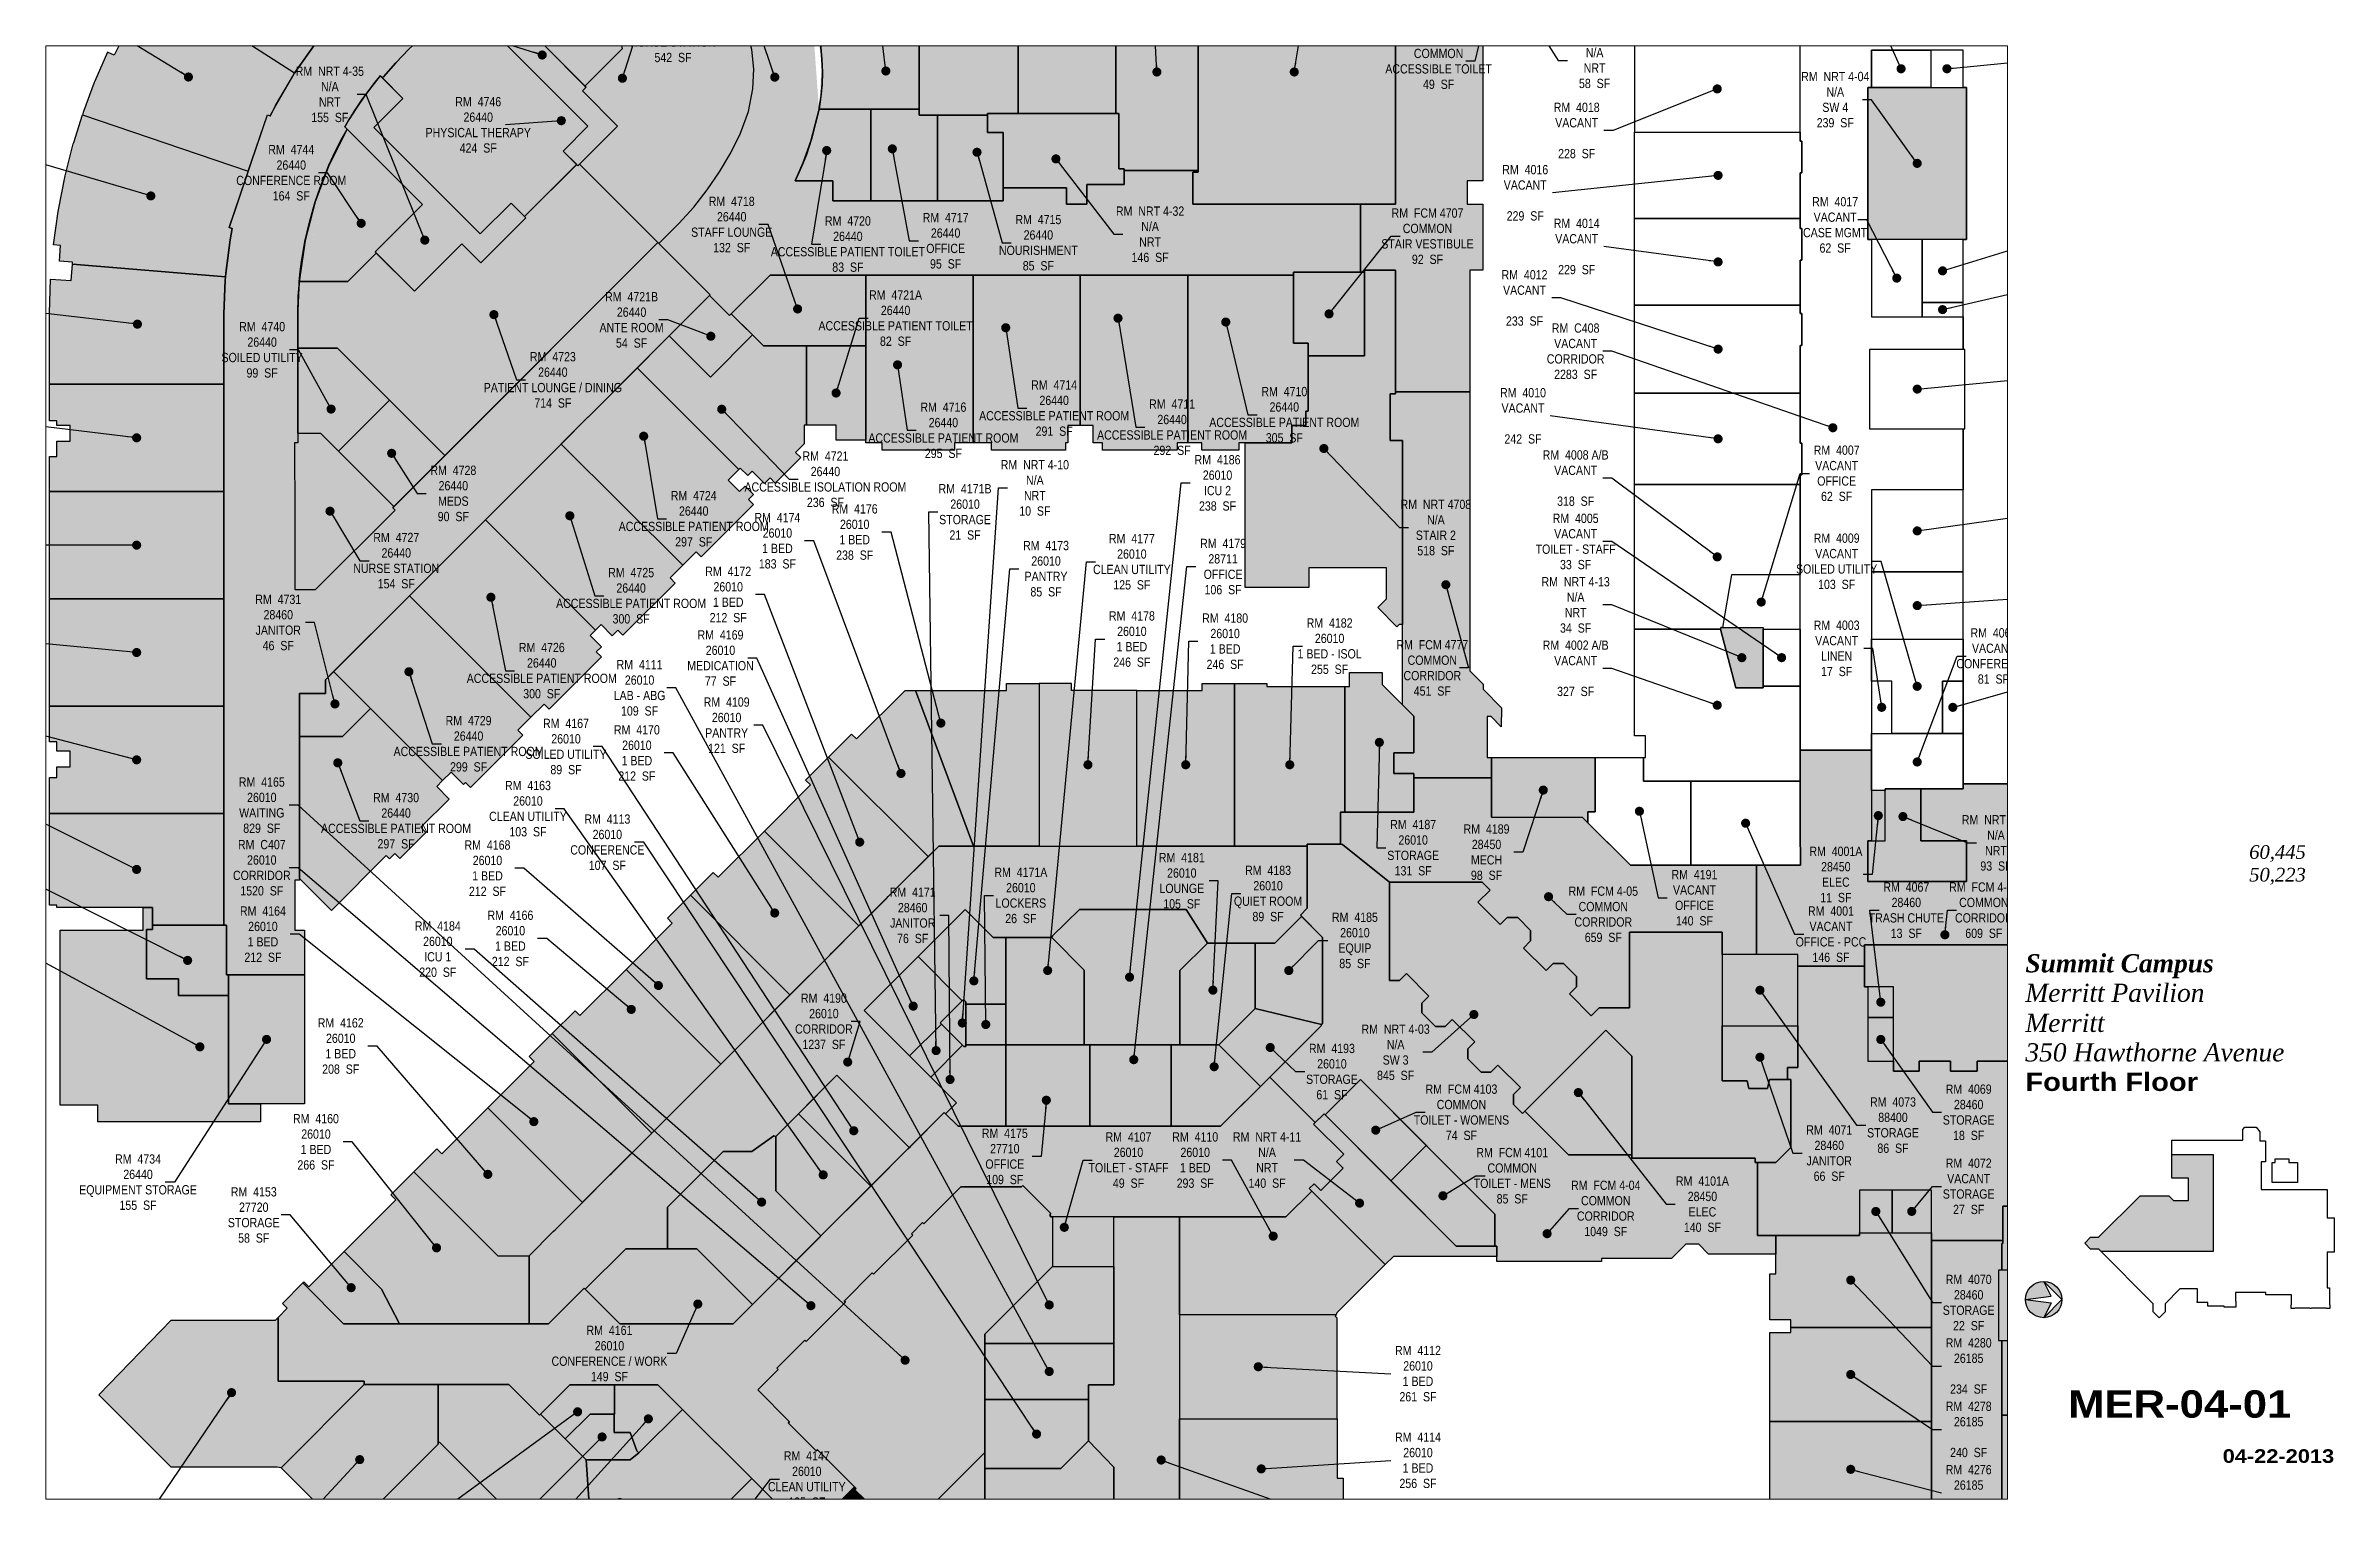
# Paper-space layout '01' of a CAD drawing. Header units: inches. Extents: x 0.9 to 16.7, y 0.5 to 10.5.
# The model-space entities are those that its viewports show. They can reach past a viewport. Long polylines and large blocks are cut down to what shows.
import ezdxf
from ezdxf.enums import TextEntityAlignment as Align

# ---------------------------------------------------------------- set-up
doc = ezdxf.new("R2010")
doc.units = ezdxf.units.IN
doc.header["$LTSCALE"] = 48
doc.header["$MEASUREMENT"] = 0
for name, color, linetype in [('0-LABEL', 3, 'Continuous'), ('1-NRT', 200, 'Continuous'), ('1-NRT-PTN', 253, 'Continuous'), ('3-FCM', 190, 'Continuous'), ('3-FCM-PTN', 9, 'Continuous'), ('4-OCC', 6, 'Continuous'), ('4-OCC-PTN', 95, 'Continuous'), ('4-VACANT', 60, 'Continuous'), ('T-8', 8, 'Continuous'), ('T-TEXT-8', 8, 'Continuous'), ('T-TTLB-TEXT', 5, 'Continuous')]:
    doc.layers.add(name, color=color, linetype=linetype)
doc.layers.add('T-VPRT', color=1, linetype='Continuous', plot=False)
doc.styles.add('ArialB', font='')
doc.styles.add('ArialN', font='ARIALN.TTF')
doc.styles.add('TimesI', font='timesi.ttf')
doc.styles.add('TimesIB', font='timesbi.ttf')
doc.styles.get('ArialB').set_extended_font_data('Arial Black')
doc.dimstyles.new('AB-220', dxfattribs={"dimscale": 220, "dimtxt": 0.070312, "dimasz": 0.0625, "dimexe": 0.0625, "dimexo": 0.125, "dimgap": 0.1875, "dimtad": 0, "dimdec": 4, "dimrnd": 0.0625, "dimzin": 0, "dimdsep": 46, "dimlunit": 4, "dimtxsty": 'ArialN', "dimblk": 'ARCHTICK', "dimcen": 0.0625, "dimclrd": 256, "dimclre": 256, "dimclrt": 256, "dimadec": 0, "dimazin": 0, "dimtfac": 1, "dimtdec": 4, "dimtofl": 0, "dimtmove": 2, "dimatfit": 3, "dimldrblk": 'DOT', "dimfxl": 0, "dimfrac": 2, "dimtolj": 1, "dimtzin": 0, "dimlwd": -1, "dimlwe": -1, "dimarcsym": 0})

psp = doc.layouts.new('01')

msp = doc.modelspace()

# ---------------------------------------------------------------- texts
at = {"layer": '0-LABEL', "char_height": 14, "attachment_point": 5, "style": 'ArialN'}
for s, insert in [('RM  NRT 4-34\\PN/A\\PNRT\\P105  SF', (471.1, 3748.7)), ('RM  4023\\PVACANT\\PLINEN\\P35  SF', (2668.9, 3760.2)), ('RM  4752\\P26440\\PNURSE STATION\\P542  SF', (903.4, 3724)), ('RM  FCM 4769\\PCOMMON\\PACCESSIBLE TOILET\\P49  SF', (2062.6, 3683.4)), ('RM  NRT 4-31\\PN/A\\PNRT\\P58  SF', (2298.8, 3684.7)), ('RM  NRT 4-35\\PN/A\\PNRT\\P155  SF', (383.8, 3633.2)), ('RM  NRT 4-04\\PN/A\\PSW 4\\P239  SF', (2663.2, 3625.2)), ('RM  4746\\P26440\\PPHYSICAL THERAPY\\P424  SF', (608.5, 3587)), ('RM  4018\\PVACANT\\P\\P228  SF', (2271.7, 3578.5)), ('RM  4744\\P26440\\PCONFERENCE ROOM\\P164  SF', (325.4, 3514.5)), ('RM  4016\\PVACANT\\P\\P229  SF', (2193.8, 3484.2)), ('RM  4718\\P26440\\PSTAFF LOUNGE\\P132  SF', (992.3, 3436.2)), ('RM  4017\\PVACANT\\PCASE MGMT\\P62  SF', (2663, 3435.6)), ('RM  4720\\P26440\\PACCESSIBLE PATIENT TOILET\\P83  SF', (1168.2, 3406.6)), ('RM  4717\\P26440\\POFFICE\\P95  SF', (1316.2, 3411.6)), ('RM  4715\\P26440\\PNOURISHMENT\\P85  SF', (1456.6, 3408.7)), ('RM  NRT 4-32\\PN/A\\PNRT\\P146  SF', (1625.8, 3421.4)), ('RM  FCM 4707\\PCOMMON\\PSTAIR VESTIBULE\\P92  SF', (2045.8, 3418.5)), ('RM  4014\\PVACANT\\P\\P229  SF', (2271.7, 3402.9)), ('RM  4012\\PVACANT\\P\\P233  SF', (2192.7, 3325.1)), ('RM  4721B\\P26440\\PANTE ROOM\\P54  SF', (840.7, 3291.8)), ('RM  4721A\\P26440\\PACCESSIBLE PATIENT TOILET\\P82  SF', (1240.4, 3294.5)), ('RM  4740\\P26440\\PSOILED UTILITY\\P99  SF', (281.3, 3246.5)), ('RM  C408\\PVACANT\\PCORRIDOR\\P2283  SF', (2270.1, 3244.4)), ('RM  4723\\P26440\\PPATIENT LOUNGE / DINING\\P714  SF', (721.5, 3201)), ('RM  4714\\P26440\\PACCESSIBLE PATIENT ROOM\\P291  SF', (1480.5, 3158.3)), ('RM  4710\\P26440\\PACCESSIBLE PATIENT ROOM\\P305  SF', (1829, 3148.3)), ('RM  4010\\PVACANT\\P\\P242  SF', (2190.4, 3146.6)), ('RM  4716\\P26440\\PACCESSIBLE PATIENT ROOM\\P295  SF', (1312.8, 3124.7)), ('RM  4711\\P26440\\PACCESSIBLE PATIENT ROOM\\P292  SF', (1659.1, 3129.3)), ('RM  4721\\P26440\\PACCESSIBLE ISOLATION ROOM\\P236  SF', (1134.2, 3050.6)), ('RM  4186\\P26010\\PICU 2\\P238  SF', (1727.9, 3045.1)), ('RM  4008 A/B\\PVACANT\\P\\P318  SF', (2270.1, 3052.4)), ('RM  4007\\PVACANT\\POFFICE\\P62  SF', (2665.3, 3059.6)), ('RM  4728\\P26440\\PMEDS\\P90  SF', (570.8, 3029.1)), ('RM  NRT 4-10\\PN/A\\PNRT\\P10  SF', (1451.3, 3037.5)), ('RM  4724\\P26440\\PACCESSIBLE PATIENT ROOM\\P297  SF', (934.8, 2990.8)), ('RM  4171B\\P26010\\PSTORAGE\\P21  SF', (1345.6, 3001.2)), ('RM  NRT 4708\\PN/A\\PSTAIR 2\\P518  SF', (2058.5, 2977.5)), ('RM  4174\\P26010\\P1 BED\\P183  SF', (1061.5, 2957.5)), ('RM  4176\\P26010\\P1 BED\\P238  SF', (1178.5, 2970.7)), ('RM  4005\\PVACANT\\PTOILET - STAFF\\P33  SF', (2270.1, 2956.4)), ('RM  4727\\P26440\\PNURSE STATION\\P154  SF', (484.4, 2927.4)), ('RM  4173\\P26010\\PPANTRY\\P85  SF', (1468.2, 2915.2)), ('RM  4177\\P26010\\PCLEAN UTILITY\\P125  SF', (1598.2, 2925.7)), ('RM  4179\\P28711\\POFFICE\\P106  SF', (1736.3, 2918.4)), ('RM  4009\\PVACANT\\PSOILED UTILITY\\P103  SF', (2665.3, 2926.4)), ('RM  4725\\P26440\\PACCESSIBLE PATIENT ROOM\\P300  SF', (840, 2874.3)), ('RM  4172\\P26010\\P1 BED\\P212  SF', (987, 2876.1)), ('RM  4731\\P28460\\PJANITOR\\P46  SF', (305.7, 2833.8)), ('RM  NRT 4-13\\PN/A\\PNRT\\P34  SF', (2270.1, 2860.4)), ('RM  4178\\P26010\\P1 BED\\P246  SF', (1598.2, 2808.7)), ('RM  4180\\P26010\\P1 BED\\P246  SF', (1739.4, 2805.4)), ('RM  4169\\P26010\\PMEDICATION\\P77  SF', (975.3, 2780)), ('RM  4182\\P26010\\P1 BED - ISOL\\P255  SF', (1897.6, 2798)), ('RM  FCM 4777\\PCOMMON\\PCORRIDOR\\P451  SF', (2053.1, 2765)), ('RM  4002 A/B\\PVACANT\\P\\P327  SF', (2270.1, 2764.4)), ('RM  4003\\PVACANT\\PLINEN\\P17  SF', (2665.3, 2794.6)), ('RM  4061\\PVACANT\\PCONFERENCE\\P81  SF', (2902.7, 2783.1)), ('RM  4726\\P26440\\PACCESSIBLE PATIENT ROOM\\P300  SF', (704.7, 2760.9)), ('RM  4111\\P26010\\PLAB - ABG\\P109  SF', (852.8, 2734.9)), ('RM  4109\\P26010\\PPANTRY\\P121  SF', (984.6, 2678.3)), ('RM  4729\\P26440\\PACCESSIBLE PATIENT ROOM\\P299  SF', (593.9, 2650.2)), ('RM  4167\\P26010\\PSOILED UTILITY\\P89  SF', (741.4, 2646)), ('RM  4170\\P26010\\P1 BED\\P212  SF', (848.7, 2636.3)), ('RM  4165\\P26010\\PWAITING\\P829  SF', (280.8, 2557.3)), ('RM  4730\\P26440\\PACCESSIBLE PATIENT ROOM\\P297  SF', (484.1, 2533.7)), ('RM  4163\\P26010\\PCLEAN UTILITY\\P103  SF', (683.8, 2552)), ('RM  4113\\P26010\\PCONFERENCE\\P107  SF', (804, 2501.2)), ('RM  4187\\P26010\\PSTORAGE\\P131  SF', (2024.1, 2492.9)), ('RM  NRT 4-12\\PN/A\\PNRT\\P93  SF', (2906.5, 2500.1)), ('RM  C407\\P26010\\PCORRIDOR\\P1520  SF', (280.8, 2462.6)), ('RM  4168\\P26010\\P1 BED\\P212  SF', (622.5, 2461.9)), ('RM  4189\\P28450\\PMECH\\P98  SF', (2135.2, 2486.1)), ('RM  4171A\\P26010\\PLOCKERS\\P26  SF', (1430.1, 2420.7)), ('RM  4181\\P26010\\PLOUNGE\\P105  SF', (1673.8, 2442.9)), ('RM  4183\\P26010\\PQUIET ROOM\\P89  SF', (1804.4, 2423.6)), ('RM  4001A\\P28450\\PELEC\\P11  SF', (2664.1, 2452.4)), ('RM  4171\\P28460\\PJANITOR\\P76  SF', (1266.3, 2390.5)), ('RM  FCM 4-05\\PCOMMON\\PCORRIDOR\\P659  SF', (2312, 2392.1)), ('RM  4191\\PVACANT\\POFFICE\\P140  SF', (2450, 2417.2)), ('RM  4067\\P28460\\PTRASH CHUTE\\P13  SF', (2770.8, 2398.3)), ('RM  FCM 4-02\\PCOMMON\\PCORRIDOR\\P609  SF', (2888.2, 2398.3)), ('RM  4164\\P26010\\P1 BED\\P212  SF', (282.5, 2362)), ('RM  4166\\P26010\\P1 BED\\P212  SF', (657.2, 2355.6)), ('RM  4185\\P26010\\PEQUIP\\P85  SF', (1935.9, 2352.6)), ('RM  4001\\PVACANT\\POFFICE - PCC\\P146  SF', (2656.7, 2362)), ('RM  4184\\P26010\\PICU 1\\P220  SF', (547.3, 2339.4)), ('RM  4190\\P26010\\PCORRIDOR\\P1237  SF', (1131.9, 2230.1)), ('RM  4162\\P26010\\P1 BED\\P208  SF', (400.3, 2192.7)), ('RM  NRT 4-03\\PN/A\\PSW 3\\P845  SF', (1997.5, 2183.2)), ('RM  4193\\P26010\\PSTORAGE\\P61  SF', (1901.1, 2154)), ('RM  FCM 4103\\PCOMMON\\PTOILET - WOMENS\\P74  SF', (2097.2, 2092.4)), ('RM  4073\\P88400\\PSTORAGE\\P86  SF', (2750.6, 2073)), ('RM  4069\\P28460\\PSTORAGE\\P18  SF', (2865.2, 2092.4)), ('RM  4160\\P26010\\P1 BED\\P266  SF', (362.8, 2047.7)), ('RM  4175\\P27710\\POFFICE\\P109  SF', (1405.8, 2025.6)), ('RM  4107\\P26010\\PTOILET - STAFF\\P49  SF', (1593.1, 2020.1)), ('RM  4110\\P26010\\P1 BED\\P293  SF', (1694.1, 2020.1)), ('RM  NRT 4-11\\PN/A\\PNRT\\P140  SF', (1802.9, 2020.1)), ('RM  4071\\P28460\\PJANITOR\\P66  SF', (2654.1, 2030.6)), ('RM  4734\\P26440\\PEQUIPMENT STORAGE\\P155  SF', (93.4, 1986.7)), ('RM  FCM 4101\\PCOMMON\\PTOILET - MENS\\P85  SF', (2174.1, 1996.4)), ('RM  4072\\PVACANT\\PSTORAGE\\P27  SF', (2865.2, 1980.3)), ('RM  4153\\P27720\\PSTORAGE\\P58  SF', (268.6, 1937)), ('RM  FCM 4-04\\PCOMMON\\PCORRIDOR\\P1049  SF', (2315.7, 1946.9)), ('RM  4101A\\P28450\\PELEC\\P140  SF', (2462.1, 1953.3)), ('RM  4070\\P28460\\PSTORAGE\\P22  SF', (2865.2, 1804.4)), ('RM  4161\\P26010\\PCONFERENCE / WORK\\P149  SF', (807.2, 1727.3)), ('RM  4112\\P26010\\P1 BED\\P261  SF', (2031.4, 1696.8)), ('RM  4280\\P26185\\P\\P234  SF', (2865.2, 1708.4)), ('RM  4278\\P26185\\P\\P240  SF', (2865.2, 1612.4)), ('RM  4114\\P26010\\P1 BED\\P256  SF', (2031.4, 1565.6)), ('RM  4147\\P26010\\PCLEAN UTILITY\\P125  SF', (1106, 1537.3)), ('RM  4276\\P26185\\P\\P241  SF', (2865.2, 1516.4))]:
    msp.add_mtext(s, dxfattribs=dict(at, insert=insert))

# ---------------------------------------------------------------- blocks, each defined once
blk = doc.blocks.new('n-arrow')
h = blk.add_hatch(color=256)
h.paths.add_polyline_path([(0, 0.125), (0.125, 0, 0.414214)])
h.paths.add_polyline_path([(0, 0.125, 0.414214), (-0.125, 0), (0.051, 0.022)])
h = blk.add_hatch(color=256)
h.paths.add_polyline_path([(0.051, -0.022), (-0.125, 0, 0.414214), (0, -0.125)])
h.paths.add_polyline_path([(0.125, 0), (0, -0.125, 0.414214)])
for p, q in [((-0.125, 0), (0.051, 0.022)), ((-0.125, 0), (0.051, -0.022)), ((0, 0.125), (0.125, 0)), ((0.051, 0.022), (0, 0.125)), ((0, -0.125), (0.125, 0)), ((0.051, -0.022), (0, -0.125))]:
    blk.add_line(p, q)
blk.add_circle((0, 0), 0.125)
blk = doc.blocks.new('AB-TB-text')
at = {"style": 'TimesI'}
for tag, p in [('GROSS', (1.93, 4.406)), ('USEABLE', (1.93, 4.25))]:
    blk.add_attdef(tag, text='', height=0.0938, dxfattribs=at).set_placement(p, align=Align.RIGHT)
for tag, style, p in [('CAMPUS', 'TimesIB', (0, 3.75)), ('PAVILION', 'TimesI', (0, 3.547)), ('BUILDING', 'TimesI', (0, 3.34)), ('STREET', 'TimesI', (0, 3.137))]:
    blk.add_attdef(tag, text='', height=0.125, dxfattribs=dict(style=style)).set_placement(p, align=Align.TOP_LEFT)
at = {"layer": 'T-TEXT-8', "style": 'ArialB'}
blk.add_attdef('FLOOR', text='', height=0.125, dxfattribs=at).set_placement((0, 2.934), align=Align.TOP_LEFT)
blk.add_attdef('DWG#', text='', height=0.188, dxfattribs=at).set_placement((1.062, 0.749), align=Align.TOP_CENTER)
blk.add_attdef('DATE', text='', height=0.0938, dxfattribs=at).set_placement((2.125, 0.25), align=Align.RIGHT)
blk = doc.blocks.new('_ArchTick')
at = {"const_width": 0.15}
blk.add_lwpolyline([(-0.5, -0.5), (0.5, 0.5)], dxfattribs=at)
blk = doc.blocks.new('_Dot')
at = {"lineweight": -2}
blk.add_line((-0.5, 0), (-1, 0), dxfattribs=at)
at = {"const_width": 0.5}
blk.add_lwpolyline([(-0.25, 0, 1), (0.25, 0, 1)], format="xyb", close=True, dxfattribs=at)

# ---------------------------------------------------------------- hatches: boundary and pattern name
at = {"layer": '1-NRT-PTN'}
h = msp.add_hatch(color=256, dxfattribs=at)
h.dxf.hatch_style = 1
h.paths.add_polyline_path([(1698.6, 3515.6), (1690.6, 3515.6), (1690.6, 3467.1), (1997.6, 3467.1), (1997.6, 3867.1), (1690.6, 3867.1), (1690.6, 3813.7), (1698.6, 3813.7)])
h = msp.add_hatch(color=256, dxfattribs=at)
h.dxf.hatch_style = 1
edge = h.paths.add_edge_path()
edge.add_arc((896.6, 3301.1), 566, 123.8736, 128.7614, ccw=False)
edge.add_arc((896.6, 3301.1), 566, 119.176, 123.8736, ccw=False)
edge.add_line((620.7, 3795.3), (771.8, 3644.1))
edge.add_line((771.8, 3644.1), (766.2, 3638.5))
edge.add_line((766.2, 3638.5), (819.3, 3585.3))
edge.add_line((819.3, 3585.3), (759.3, 3525.3))
edge.add_line((759.3, 3525.3), (737.1, 3547.5))
edge.add_line((737.1, 3547.5), (774.6, 3585.1))
edge.add_line((774.6, 3585.1), (613.6, 3746.1))
edge.add_line((613.6, 3746.1), (576.1, 3708.6))
edge.add_line((576.1, 3708.6), (542.2, 3742.4))
h = msp.add_hatch(color=256, dxfattribs=at)
h.dxf.hatch_style = 1
edge = h.paths.add_edge_path()
edge.add_arc((896.6, 3301.1), 566, 140.4632, 148.7487, ccw=False)
edge.add_line((460.1, 3661.4), (494.5, 3627))
edge.add_line((494.5, 3627), (450.5, 3583))
edge.add_line((450.5, 3583), (611.6, 3422))
edge.add_line((611.6, 3422), (658.3, 3468.7))
edge.add_line((658.3, 3468.7), (680.4, 3446.5))
edge.add_line((680.4, 3446.5), (612.3, 3378.3))
edge.add_line((612.3, 3378.3), (583.6, 3407))
edge.add_line((583.6, 3407), (511.9, 3335.3))
edge.add_line((511.9, 3335.3), (452.5, 3394.7))
edge.add_line((452.5, 3394.7), (524.2, 3466.4))
edge.add_line((524.2, 3466.4), (406.5, 3584.2))
edge.add_line((406.5, 3584.2), (412.7, 3594.7))
for points in [[(2861.9, 3413.8), (2712.7, 3413.8), (2712.7, 3643.8), (2861.9, 3643.8)], [(2489.4, 2823.6), (2489.9, 2826.3), (2554.1, 2826.3), (2554.1, 2734.9), (2512.8, 2734.9)], [(2738.9, 2582.1), (2792.6, 2582.1), (2792.6, 2503.4), (2861.9, 2503.4), (2861.9, 2441.9), (2712.7, 2441.9), (2712.7, 2503.4), (2738.9, 2503.4)], [(1988.4, 2441), (2128.5, 2441), (2140.6, 2428.9), (2122.1, 2410.4), (2156, 2376.5), (2166.6, 2387.1), (2182.4, 2387.1), (2202, 2367.5), (2202, 2351.8), (2191.4, 2341.1), (2225.3, 2307.2), (2235.9, 2317.8), (2251.7, 2317.8), (2271.2, 2298.2), (2271.2, 2282.5), (2260.6, 2271.9), (2293.8, 2238.7), (2305.8, 2250.7), (2351.8, 2250.7), (2351.8, 2365.2), (2492, 2365.2), (2492, 2140.3), (2529.8, 2140.3), (2532.6, 2128.6), (2560.5, 2128.6), (2563.8, 2142.1), (2595.9, 2142.1), (2595.9, 2039.2), (2573.3, 2016.6), (2541.8, 2016.6), (2541.8, 2022.8), (2355.3, 2022.8), (2355.3, 2177.2), (2315.7, 2216.8), (2189.6, 2090.6), (2175.8, 2104.4), (2175.8, 2119.4), (2186.4, 2130), (2152.5, 2163.9), (2141.9, 2153.3), (2126.9, 2153.3), (2106.7, 2173.5), (2106.7, 2188.5), (2117.3, 2199.2), (2083.3, 2233.1), (2072.7, 2222.5), (2057.7, 2222.5), (2037.4, 2242.8), (2037.4, 2257.8), (2048, 2268.4), (2014, 2302.4), (2003.4, 2291.8), (1988.4, 2291.8)], [(2751.6, 2154.7), (2751.6, 2282.4), (2707.4, 2282.4), (2707.4, 2345.9), (2929.8, 2345.9), (2929.8, 2353.9), (2969.1, 2353.9), (2969.1, 2283), (2979.3, 2283), (2979.3, 2270.1), (3027.5, 2270.1), (3027.5, 2283), (3077.4, 2283), (3077.4, 2270.1), (3125.3, 2270.1), (3125.3, 2283), (3189, 2283), (3189, 2152.5), (3166.2, 2152.5), (3166.2, 2155.2), (3124.7, 2155.2), (3124.7, 2169.7), (3077.4, 2169.7), (3077.4, 2154.7), (3027.4, 2154.7), (3027.4, 2169.7), (2979.7, 2169.7), (2979.7, 2154.7), (2925.9, 2154.7), (2925.9, 2169.7), (2878.2, 2169.7), (2878.2, 2154.7), (2837.9, 2154.7), (2837.9, 2169.7), (2790.2, 2169.7), (2790.2, 2154.7)], [(1307.9, 2227.8), (1343.3, 2263.2), (1346.8, 2259.7), (1346.8, 2192), (1343.6, 2192)], [(2150.6, 1889.9), (2150.6, 1874.3), (1994.3, 1874.3), (1981.9, 1861.9), (1866.8, 1977), (1874, 1984.2), (1884.3, 1973.9), (1918.3, 2007.8), (1907.9, 2018.2), (1918.9, 2029.1), (1873.4, 2074.6), (1889.1, 2090.3), (1984.3, 1995.1), (1996.8, 1982.6), (2089.4, 1889.9)], [(2997.4, 1853.6), (2910.3, 1853.6), (2910.3, 1747), (2997.4, 1747)], [(143.7, 1555.4), (34, 1665), (143.8, 1777.7), (301.3, 1777.7), (305.6, 1782), (305.6, 1685.5), (436, 1685.5), (436, 1680.2), (310, 1554.2), (304, 1555.4)]]:
    msp.add_hatch(color=256, dxfattribs=at).paths.add_polyline_path(points)
h = msp.add_hatch(color=256, dxfattribs=at)
h.dxf.hatch_style = 1
h.paths.add_polyline_path([(1379.8, 3604.1), (1578.6, 3604.1), (1578.6, 3520.5), (1586.6, 3520.5), (1586.6, 3496.9), (1530.1, 3496.9), (1530.1, 3467.1), (1499.1, 3467.1), (1499.1, 3491.7), (1403.3, 3491.7), (1403.3, 3575.4), (1379.8, 3575.4)])
h = msp.add_hatch(color=256, dxfattribs=at)
h.dxf.hatch_style = 1
h.paths.add_polyline_path([(1970.5, 2856.5), (1983.8, 2869.8), (1983.8, 2916.6), (1866.1, 2916.6), (1866.1, 2886.9), (1769.8, 2886.9), (1769.8, 3105.7), (1840.6, 3105.7), (1840.6, 3132.1), (1861.5, 3132.1), (1861.5, 3153.9), (1865.2, 3153.9), (1865.2, 3237.7), (1950.6, 3237.7), (1950.6, 3367.1), (1997.6, 3367.1), (1997.6, 3180.1), (1989.2, 3180.1), (1989.2, 3109.3), (2008, 3109.3), (2008, 2830.6), (2002.8, 2830.6), (1999.6, 2827.4)])
h = msp.add_hatch(color=256, dxfattribs=at)
h.dxf.hatch_style = 1
h.paths.add_polyline_path([(230.6, 2269.2), (230.6, 2105.3), (278.6, 2105.4), (278.6, 2078.2), (32.7, 2078.2), (32.7, 2103.1), (-24.4, 2103.1), (-24.4, 2368.1), (101.1, 2368.1), (101.1, 2402.3), (115.1, 2402.3), (115.1, 2369.2), (106.3, 2369.2), (106.3, 2294.7), (154.5, 2294.6), (154.5, 2269.2)])
at = {"layer": '3-FCM-PTN'}
h = msp.add_hatch(color=256, dxfattribs=at)
h.dxf.hatch_style = 1
edge = h.paths.add_edge_path()
edge.add_line((1113.6, 3828.2), (1113.6, 3760.8))
edge.add_arc((869.5, 3671.6), 259.8, 3.1511, 20.0787, ccw=False)
edge.add_arc((829.4, 3666.2), 300.2, -10.6282, 3.7578, ccw=False)
edge.add_line((1124.5, 3610.8), (1113.2, 3565.5))
edge.add_line((1113.2, 3565.5), (1105.3, 3541.8))
edge.add_line((1105.3, 3541.8), (1099.3, 3526.9))
edge.add_line((1099.3, 3526.9), (1094, 3514.3))
edge.add_line((1094, 3514.3), (1088.5, 3502.1))
edge.add_line((1088.5, 3502.1), (1145.5, 3502.1))
edge.add_line((1145.5, 3502.1), (1145.5, 3472))
edge.add_line((1145.5, 3472), (1205.5, 3472))
edge.add_line((1205.5, 3472), (1334.7, 3472.1))
edge.add_line((1334.7, 3472.1), (1334.7, 3472))
edge.add_line((1334.7, 3472), (1403.3, 3472))
edge.add_line((1403.3, 3472), (1403.3, 3491.7))
edge.add_line((1403.3, 3491.7), (1499.1, 3491.7))
edge.add_line((1499.1, 3491.7), (1499.1, 3467.1))
edge.add_line((1499.1, 3467.1), (1530.1, 3467.1))
edge.add_line((1530.1, 3467.1), (1530.1, 3496.9))
edge.add_line((1530.1, 3496.9), (1586.6, 3496.9))
edge.add_line((1586.6, 3496.9), (1586.6, 3518))
edge.add_line((1586.6, 3518), (1698.6, 3518))
edge.add_line((1698.6, 3518), (1698.6, 3515.6))
edge.add_line((1698.6, 3515.6), (1690.6, 3515.6))
edge.add_line((1690.6, 3515.6), (1690.6, 3467.1))
edge.add_line((1690.6, 3467.1), (1944.6, 3467.1))
edge.add_line((1944.6, 3467.1), (1944.6, 3364))
edge.add_line((1944.6, 3364), (1842.8, 3364))
edge.add_line((1842.8, 3364), (1842.8, 3359.8))
edge.add_line((1842.8, 3359.8), (1050.5, 3359.8))
edge.add_line((1050.5, 3359.8), (989.1, 3298.5))
edge.add_line((989.1, 3298.5), (958.8, 3328.8))
edge.add_line((958.8, 3328.8), (959.7, 3329.7))
edge.add_line((959.7, 3329.7), (881.9, 3407.5))
edge.add_line((881.9, 3407.5), (912.3, 3437.8))
edge.add_line((912.3, 3437.8), (934.7, 3462.5))
edge.add_line((934.7, 3462.5), (955.3, 3488.6))
edge.add_line((955.3, 3488.6), (974, 3516))
edge.add_line((974, 3516), (990.9, 3544.7))
edge.add_line((990.9, 3544.7), (1005.6, 3574.5))
edge.add_line((1005.6, 3574.5), (1017.5, 3607.3))
edge.add_line((1017.5, 3607.3), (1024.4, 3641.5))
edge.add_line((1024.4, 3641.5), (1025.9, 3671.5))
edge.add_line((1025.9, 3671.5), (1022.8, 3701.3))
edge.add_arc((800.6, 3652), 227.6, 12.4947, 28.0478)
edge.add_arc((813.1, 3651.7), 216.8, 29.6655, 42.8854)
edge.add_arc((829.3, 3664.8), 196.1, 43.321, 99.1857)
edge.add_line((798, 3858.3), (798.9, 3853.9))
edge.add_line((798.9, 3853.9), (749.8, 3841.6))
edge.add_line((749.8, 3841.6), (749.8, 3841.6))
edge.add_line((749.8, 3841.6), (749.5, 3842.6))
edge.add_line((749.5, 3842.6), (748.8, 3842.4))
edge.add_line((748.8, 3842.4), (721.8, 3949.8))
edge.add_line((721.8, 3949.8), (806.8, 3972.9))
edge.add_line((806.8, 3972.9), (808, 3968.5))
edge.add_line((808, 3968.5), (825.1, 3970.5))
edge.add_line((825.1, 3970.5), (886.6, 3972.6))
edge.add_line((886.6, 3972.6), (970.4, 3972.6))
edge.add_line((970.4, 3972.6), (970.4, 3972.3))
edge.add_line((970.4, 3972.3), (1115.8, 3972.3))
edge.add_line((1115.8, 3972.3), (1115.8, 3972.6))
edge.add_line((1115.8, 3972.6), (1296, 3972.6))
edge.add_line((1296, 3972.6), (1296, 3972.3))
edge.add_line((1296, 3972.3), (1440.8, 3972.3))
edge.add_line((1440.8, 3972.3), (1440.8, 3972.6))
edge.add_line((1440.8, 3972.6), (1597.8, 3972.6))
edge.add_line((1597.8, 3972.6), (1630.4, 3972.6))
edge.add_line((1630.4, 3972.6), (1630.4, 3972.3))
edge.add_line((1630.4, 3972.3), (1775.8, 3972.3))
edge.add_line((1775.8, 3972.3), (1775.8, 3972.6))
edge.add_line((1775.8, 3972.6), (1816.3, 3972.6))
edge.add_line((1816.3, 3972.6), (1816.3, 3972.3))
edge.add_line((1816.3, 3972.3), (1948.3, 3972.3))
edge.add_line((1948.3, 3972.3), (1948.3, 3972.6))
edge.add_line((1948.3, 3972.6), (2045.6, 3972.6))
edge.add_line((2045.6, 3972.6), (2045.6, 4070.8))
edge.add_line((2045.6, 4070.8), (2115.6, 4070.8))
edge.add_line((2115.6, 4070.8), (2115.6, 3970))
edge.add_line((2115.6, 3970), (2281.9, 3969.3))
edge.add_line((2281.9, 3969.3), (2282, 3874.1))
edge.add_line((2282, 3874.1), (2110.5, 3874.1))
edge.add_line((2110.5, 3874.1), (2110.5, 3792.6))
edge.add_line((2110.5, 3792.6), (2103.1, 3792.6))
edge.add_line((2103.1, 3792.6), (2103.1, 3737.8))
edge.add_line((2103.1, 3737.8), (2129.7, 3737.8))
edge.add_line((2129.7, 3737.8), (2129.7, 3502.1))
edge.add_line((2129.7, 3502.1), (2105.7, 3502.1))
edge.add_line((2105.7, 3502.1), (2105.7, 3466.8))
edge.add_line((2105.7, 3466.8), (2129.7, 3466.8))
edge.add_line((2129.7, 3466.8), (2129.7, 3367.1))
edge.add_line((2129.7, 3367.1), (2110, 3367.1))
edge.add_line((2110, 3367.1), (2110, 3235.6))
edge.add_line((2110, 3235.6), (2110, 3183.1))
edge.add_line((2110, 3183.1), (1997.6, 3183.1))
edge.add_line((1997.6, 3183.1), (1997.6, 3367.1))
edge.add_line((1997.6, 3367.1), (1950.6, 3367.1))
edge.add_line((1950.6, 3367.1), (1950.6, 3364))
edge.add_line((1950.6, 3364), (1944.6, 3364))
edge.add_line((1944.6, 3364), (1944.6, 3467.1))
edge.add_line((1944.6, 3467.1), (1997.6, 3467.1))
edge.add_line((1997.6, 3467.1), (1997.6, 3867.1))
edge.add_line((1997.6, 3867.1), (1690.6, 3867.1))
edge.add_line((1690.6, 3867.1), (1690.6, 3816.2))
edge.add_line((1690.6, 3816.2), (1573.7, 3816.2))
edge.add_line((1573.7, 3816.2), (1573.7, 3832.1))
edge.add_line((1573.7, 3832.1), (1500.5, 3832.1))
edge.add_line((1500.5, 3832.1), (1500.5, 3862.2))
edge.add_line((1500.5, 3862.2), (1332.1, 3862.2))
edge.add_line((1332.1, 3862.2), (1332.1, 3867.1))
edge.add_line((1332.1, 3867.1), (1223.1, 3867.1))
edge.add_line((1223.1, 3867.1), (1223.1, 3862))
edge.add_line((1223.1, 3862), (1145.6, 3862))
edge.add_line((1145.6, 3862), (1145.6, 3828.2))
edge.add_line((1145.6, 3828.2), (1113.6, 3828.2))
h = msp.add_hatch(color=256, dxfattribs=at)
h.dxf.hatch_style = 1
edge = h.paths.add_edge_path()
edge.add_line((463.4, 3658.1), (460.1, 3661.4))
edge.add_arc((896.6, 3301.1), 566, 140.4632, 148.7487)
edge.add_line((412.7, 3594.7), (406.5, 3584.1))
edge.add_line((406.5, 3584.1), (410.1, 3580.6))
edge.add_arc((896.6, 3301), 561.1, 150.1227, 174.7582)
edge.add_arc((907.5, 3300.2), 572.1, 174.7774, 179.4419)
edge.add_line((335.5, 3305.8), (335.6, 3251.8))
edge.add_line((335.6, 3251.8), (335.6, 3105.6))
edge.add_line((335.6, 3105.6), (330.5, 3105.6))
edge.add_line((330.5, 3105.6), (330.9, 2992.6))
edge.add_line((330.9, 2992.6), (330.9, 2884.6))
edge.add_arc((331.9, 2884.6), 1, 180, 270)
edge.add_line((331.9, 2883.6), (362.1, 2883.6))
edge.add_line((362.1, 2883.6), (482.5, 3004.1))
edge.add_line((482.5, 3004.1), (479.1, 3007.6))
edge.add_line((479.1, 3007.6), (556.3, 3084.8))
edge.add_line((556.3, 3084.8), (880.5, 3408.9))
edge.add_line((880.5, 3408.9), (959.7, 3329.7))
edge.add_line((959.7, 3329.7), (774.8, 3144.7))
edge.add_line((774.8, 3144.7), (774.5, 3144.4))
edge.add_line((774.5, 3144.4), (693.7, 3063.6))
edge.add_line((693.7, 3063.6), (377.2, 2747.1))
edge.add_line((377.2, 2747.1), (377.2, 2726.1))
edge.add_line((377.2, 2726.1), (337.8, 2726.1))
edge.add_line((337.8, 2726.1), (337.8, 2443.7))
edge.add_line((337.8, 2443.7), (330.6, 2443.7))
edge.add_line((330.6, 2443.7), (330.6, 2368.2))
edge.add_line((330.6, 2368.2), (345.3, 2368.2))
edge.add_line((345.3, 2368.2), (345.3, 2300.3))
edge.add_line((345.3, 2300.3), (227.5, 2300.3))
edge.add_line((227.5, 2300.3), (227.5, 2375.6))
edge.add_line((227.5, 2375.6), (223.1, 2375.6))
edge.add_line((223.1, 2375.6), (223.1, 2471.7))
edge.add_line((223.1, 2471.7), (223.3, 2471.7))
edge.add_line((223.3, 2471.7), (223.3, 2617.1))
edge.add_line((223.3, 2617.1), (223.1, 2617.1))
edge.add_line((223.1, 2617.1), (223.1, 2797.2))
edge.add_line((223.1, 2797.2), (223.3, 2797.2))
edge.add_line((223.3, 2797.2), (223.3, 2942.1))
edge.add_line((223.3, 2942.1), (223.1, 2942.1))
edge.add_line((223.1, 2942.1), (223.1, 3122.2))
edge.add_line((223.1, 3122.2), (223.3, 3122.2))
edge.add_line((223.3, 3122.2), (223.4, 3191.6))
edge.add_line((223.4, 3191.6), (223.1, 3191.6))
edge.add_line((223.1, 3191.6), (223.1, 3284.1))
edge.add_line((223.1, 3284.1), (223.4, 3284.1))
edge.add_line((223.4, 3284.1), (223.3, 3301))
edge.add_line((223.3, 3301), (225.5, 3351.9))
edge.add_line((225.5, 3351.9), (225.7, 3356.8))
edge.add_line((225.7, 3356.8), (226.1, 3362.4))
edge.add_line((226.1, 3362.4), (232.7, 3413))
edge.add_line((232.7, 3413), (235.9, 3430.2))
edge.add_line((235.9, 3430.2), (231.5, 3431.7))
edge.add_line((231.5, 3431.7), (289.3, 3602.3))
edge.add_line((289.3, 3602.3), (293.8, 3600.8))
edge.add_line((293.8, 3600.8), (301.7, 3616.3))
edge.add_line((301.7, 3616.3), (327.6, 3660.9))
edge.add_line((327.6, 3660.9), (330.4, 3665.2))
edge.add_line((330.4, 3665.2), (333.4, 3670))
edge.add_line((333.4, 3670), (363.3, 3711.9))
edge.add_line((363.3, 3711.9), (373.9, 3725.3))
edge.add_line((373.9, 3725.3), (370.7, 3728.7))
edge.add_line((370.7, 3728.7), (501.9, 3852.1))
edge.add_line((501.9, 3852.1), (505.1, 3848.7))
edge.add_line((505.1, 3848.7), (519.5, 3858.7))
edge.add_line((519.5, 3858.7), (562.8, 3885.7))
edge.add_line((562.8, 3885.7), (567.6, 3888.5))
edge.add_line((567.6, 3888.5), (572.5, 3891.2))
edge.add_line((572.5, 3891.2), (618.2, 3914))
edge.add_line((618.2, 3914), (634.2, 3921.1))
edge.add_line((634.2, 3921.1), (633, 3925.5))
edge.add_line((633, 3925.5), (721.8, 3949.8))
edge.add_line((721.8, 3949.8), (747.9, 3846.1))
edge.add_line((747.9, 3846.1), (748.8, 3842.4))
edge.add_arc((897.5, 3299), 563.4, 105.3089, 119.0139)
edge.add_line((624.3, 3791.7), (620.7, 3795.3))
edge.add_arc((896.6, 3301.1), 566, 119.176, 128.7614)
edge.add_line((542.2, 3742.4), (545.5, 3739.1))
edge.add_arc((879, 3324.8), 531.8, 128.8257, 128.8281)
edge.add_arc((896.6, 3301.1), 561.3, 128.7098, 140.2622)
edge.add_arc((871.3, 3320.3), 529.6, 140.114, 140.3733)
h = msp.add_hatch(color=256, dxfattribs=at)
h.dxf.hatch_style = 1
h.paths.add_polyline_path([(1698.6, 3813.7), (1698.6, 3518), (1586.6, 3518), (1586.6, 3520.5), (1578.6, 3520.5), (1578.6, 3604.1), (1573.7, 3604.1), (1573.7, 3816.2), (1690.6, 3816.2), (1690.6, 3813.7)])
h = msp.add_hatch(color=256, dxfattribs=at)
h.dxf.hatch_style = 1
h.paths.add_polyline_path([(1950.6, 3364), (1950.6, 3237.7), (1865.2, 3237.7), (1865.2, 3256.6), (1842.8, 3256.6), (1842.8, 3364), (1871.3, 3364)])
h = msp.add_hatch(color=256, dxfattribs=at)
h.dxf.hatch_style = 1
h.paths.add_polyline_path([(2110, 3183.1), (2110, 2760.8), (2130.2, 2740.6), (2130.2, 2732.9), (2158.1, 2704.9), (2157.5, 2675.8), (2142, 2691.3), (2136.2, 2691.3), (2136.2, 2681.4), (2136.2, 2667.3), (2136.2, 2658.2), (2136.2, 2651.6), (2136.2, 2646), (2136.2, 2629.7), (2142.7, 2629.7), (2142.7, 2598.8), (2025.1, 2598.8), (2025.1, 2605.3), (1994.6, 2605.3), (1994.6, 2636.3), (2025.1, 2636.3), (2025.1, 2692.2), (2008, 2709.3), (2008, 3109.3), (1989.2, 3109.3), (1989.2, 3180.1), (1997.6, 3180.1), (1997.6, 3183.1)])
for points in [[(2964.9, 2438.3), (2964.9, 2353.9), (2929.8, 2353.9), (2929.8, 2345.9), (2751.6, 2345.9), (2707.4, 2345.9), (2707.4, 2320.7), (2707.4, 2313.8), (2606.4, 2313.8), (2606.4, 2331.5), (2544.1, 2331.5), (2544.1, 2466.5), (2610.4, 2466.5), (2610.4, 2475.9), (2609.9, 2511.9), (2609.9, 2640.7), (2717.9, 2640.7), (2717.9, 2503.4), (2712.7, 2503.4), (2712.7, 2441.9), (2861.9, 2441.9), (2861.9, 2503.4), (2792.6, 2503.4), (2792.6, 2582.1), (2856.7, 2582.1), (2856.7, 2589.7), (2964.9, 2589.7)], [(2142.7, 2591), (2142.7, 2539), (2280.6, 2538.8), (2353, 2466.5), (2544.1, 2466.5), (2544.1, 2331.5), (2492, 2331.5), (2492, 2365.2), (2351.8, 2365.2), (2351.8, 2250.7), (2305.8, 2250.7), (2293.8, 2238.7), (2260.6, 2271.9), (2271.2, 2282.5), (2271.2, 2298.2), (2251.7, 2317.8), (2235.9, 2317.8), (2225.3, 2307.2), (2191.4, 2341.1), (2202, 2351.8), (2202, 2367.5), (2182.4, 2387.1), (2166.6, 2387.1), (2156, 2376.5), (2122.1, 2410.4), (2140.6, 2428.9), (2128.5, 2441), (1988.4, 2441), (1988.4, 2441), (1917, 2497.7), (1914.1, 2498.1), (1914.1, 2546.7), (2025.1, 2546.7), (2025.1, 2598.8), (2142.7, 2598.8)], [(1988.4, 2441), (1988.4, 2436.8), (1988.4, 2291.8), (2003.4, 2291.8), (2014, 2302.4), (2048, 2268.4), (2037.4, 2257.8), (2037.4, 2242.8), (2057.7, 2222.5), (2072.7, 2222.5), (2083.3, 2233.1), (2117.3, 2199.2), (2106.7, 2188.5), (2106.7, 2173.5), (2126.9, 2153.3), (2141.9, 2153.3), (2152.5, 2163.9), (2186.4, 2130), (2175.8, 2119.4), (2175.8, 2104.4), (2189.6, 2090.6), (2193.1, 2094.2), (2259.5, 2027.8), (2355.3, 2027.8), (2355.3, 2022.8), (2541.8, 2022.8), (2541.8, 2016.6), (2545.3, 2016.6), (2545.3, 1906), (2573, 1906), (2573, 1877.8), (2471.5, 1877.8), (2456.5, 1892.9), (2437, 1892.9), (2415.1, 1871), (2309.1, 1871), (2309.1, 1866.7), (2150.6, 1866.7), (2150.6, 1889.9), (2147.9, 1889.9), (2147.9, 1938.2), (1944.4, 2141.9), (1890.9, 2088.4), (1889.1, 2090.3), (1875.7, 2076.9), (1806.9, 2145.6), (1884.1, 2222.9), (1886.9, 2227.3), (1886.9, 2357.2), (1853.3, 2390.9), (1863.7, 2401.3), (1863.7, 2498.1), (1907, 2498.1), (1914.1, 2498.1), (1917, 2497.7)], [(2606.4, 2313.8), (2707.4, 2313.8), (2707.4, 2282.4), (2712.7, 2282.4), (2712.7, 2169.7), (2751.6, 2169.7), (2751.6, 2154.7), (2790.2, 2154.7), (2790.2, 2169.7), (2837.9, 2169.7), (2837.9, 2154.7), (2878.2, 2154.7), (2878.2, 2169.7), (2925.9, 2169.7), (2925.9, 2154.7), (2979.7, 2154.7), (2979.7, 2169.7), (3027.4, 2169.7), (3027.4, 2154.7), (3077.4, 2154.7), (3077.4, 2169.7), (3124.7, 2169.7), (3124.7, 2155.2), (3166.2, 2155.2), (3166.2, 2152.5), (3189, 2152.5), (3189, 2119), (3327.3, 2119), (3327.3, 2262.2), (3379.3, 2262.2), (3379.3, 2120.6), (3459.7, 2120.6), (3459.7, 2116.8), (3471.9, 2116.8), (3471.9, 2004.6), (3373.5, 2004.6), (3373.5, 2008.8), (3244.9, 2008.8), (3244.9, 2014), (3165.5, 2014), (3165.5, 1921.9), (3072.3, 1921.9), (3072.3, 1919.3), (3063, 1919.3), (3063, 1950.3), (2916.8, 1950.3), (2916.8, 1898.6), (2809.1, 1898.6), (2809.1, 1910.2), (2808.8, 1910.2), (2808.8, 1974.5), (2700, 1974.5), (2700, 1906), (2573, 1906), (2545.3, 1906), (2545.3, 2016.6), (2573.3, 2016.6), (2595.9, 2039.2), (2595.9, 2142.1), (2590.9, 2142.1), (2590.9, 2160.2), (2606.4, 2160.2)], [(1990.5, 1988.8), (1890.9, 2088.4), (1944.4, 2141.9), (2044, 2042.3)], [(1990.5, 1988.8), (2044, 2042.3), (2147.9, 1938.2), (2147.9, 1889.9), (2089.4, 1889.9)]]:
    msp.add_hatch(color=256, dxfattribs=at).paths.add_polyline_path(points)
h = msp.add_hatch(color=256, dxfattribs=at)
h.dxf.hatch_style = 1
h.paths.add_polyline_path([(227.5, 2375.6), (227.5, 2300.3), (230.6, 2300.3), (230.6, 2269.2), (154.5, 2269.2), (154.5, 2294.6), (106.3, 2294.6), (106.3, 2369.2), (115.1, 2369.2), (115.1, 2375.6)])
at = {"layer": '4-OCC-PTN'}
h = msp.add_hatch(color=13, dxfattribs=at)
h.dxf.hatch_style = 1
h.paths.add_polyline_path([(262.3, 3975.5), (436.2, 3790.4), (370.6, 3728.7), (373.8, 3725.3), (363, 3711.6), (333.4, 3670), (332.1, 3668), (330.4, 3665.3), (117.9, 3801.9), (128.8, 3819), (119.6, 3825.2), (147.3, 3864.1), (148.9, 3866.1), (177.8, 3902.6), (179.5, 3904.5), (210.3, 3939.3), (212, 3941.2), (245.4, 3975.2), (253.3, 3967.3)])
h = msp.add_hatch(color=13, dxfattribs=at)
h.dxf.hatch_style = 1
edge = h.paths.add_edge_path()
edge.add_line((749.8, 3841.6), (795.5, 3853))
edge.add_line((795.5, 3853), (809.8, 3785.7))
edge.add_line((809.8, 3785.7), (809.3, 3785.6))
edge.add_line((809.3, 3785.6), (826.4, 3702.1))
edge.add_line((826.4, 3702.1), (770.1, 3645.8))
edge.add_line((770.1, 3645.8), (624.3, 3791.7))
edge.add_arc((896.6, 3301.1), 561.1, 105.1968, 119.0302, ccw=False)
edge.add_line((749.5, 3842.6), (749.8, 3841.6))
h = msp.add_hatch(color=13, dxfattribs=at)
h.dxf.hatch_style = 1
edge = h.paths.add_edge_path()
edge.add_line((761.7, 3527.7), (881.9, 3407.5))
edge.add_line((881.9, 3407.5), (883.6, 3409.2))
edge.add_line((883.6, 3409.2), (898, 3423.5))
edge.add_line((898, 3423.5), (912.3, 3437.8))
edge.add_line((912.3, 3437.8), (934.7, 3462.5))
edge.add_line((934.7, 3462.5), (955.3, 3488.6))
edge.add_line((955.3, 3488.6), (974, 3516))
edge.add_line((974, 3516), (990.9, 3544.7))
edge.add_line((990.9, 3544.7), (1005.6, 3574.5))
edge.add_line((1005.6, 3574.5), (1017.5, 3607.3))
edge.add_line((1017.5, 3607.3), (1024.4, 3641.5))
edge.add_line((1024.4, 3641.5), (1025.9, 3671.5))
edge.add_line((1025.9, 3671.5), (1022.8, 3701.3))
edge.add_arc((800.6, 3652), 227.6, 12.4947, 28.0478)
edge.add_arc((813.1, 3651.7), 216.8, 29.6655, 42.8854)
edge.add_arc((829.3, 3664.8), 196.1, 43.321, 99.1857)
edge.add_line((798, 3858.3), (798.9, 3853.9))
edge.add_line((798.9, 3853.9), (795.5, 3853))
edge.add_line((795.5, 3853), (809.8, 3785.7))
edge.add_line((809.8, 3785.7), (809.3, 3785.6))
edge.add_line((809.3, 3785.6), (826.4, 3702.1))
edge.add_line((826.4, 3702.1), (770.1, 3645.8))
edge.add_line((770.1, 3645.8), (771.8, 3644.1))
edge.add_line((771.8, 3644.1), (766.2, 3638.5))
edge.add_line((766.2, 3638.5), (819.3, 3585.3))
edge.add_line((819.3, 3585.3), (761.7, 3527.7))
h = msp.add_hatch(color=91, dxfattribs=at)
h.dxf.hatch_style = 1
h.paths.add_polyline_path([(1426, 3862.2), (1426, 3604.1), (1379.8, 3604.1), (1379.8, 3601.7), (1276.2, 3601.7), (1276.2, 3758.4), (1332.1, 3758.4), (1332.1, 3862.2), (1333.3, 3862.2), (1359.3, 3862.2)])
h = msp.add_hatch(color=55, dxfattribs=at)
h.dxf.hatch_style = 1
h.paths.add_polyline_path([(1573.7, 3832.1), (1573.7, 3604.1), (1426, 3604.1), (1426, 3862.2), (1500.5, 3862.2), (1500.5, 3832.1)])
h = msp.add_hatch(color=13, dxfattribs=at)
h.dxf.hatch_style = 1
h.paths.add_polyline_path([(330.4, 3665.3), (117.9, 3801.9), (102.7, 3778.1), (84.8, 3746.3), (102.3, 3737), (91, 3715.8), (73.5, 3725.1), (57.2, 3692.5), (47.1, 3697.2), (28.1, 3653.4), (27.1, 3651), (10.8, 3607.4), (9.1, 3602.2), (260.4, 3517), (289.3, 3602.3), (293.7, 3600.8), (301.8, 3616.4), (327.6, 3660.9)])
h = msp.add_hatch(color=13, dxfattribs=at)
h.dxf.hatch_style = 1
edge = h.paths.add_edge_path()
edge.add_arc((871.2, 3320.4), 529.6, 140.114, 140.3757, ccw=False)
edge.add_arc((896.6, 3301.1), 561.3, 128.7098, 140.2622, ccw=False)
edge.add_line((545.5, 3739.1), (576.1, 3708.6))
edge.add_line((576.1, 3708.6), (613.6, 3746.1))
edge.add_line((613.6, 3746.1), (774.6, 3585.1))
edge.add_line((774.6, 3585.1), (737.1, 3547.5))
edge.add_line((737.1, 3547.5), (757.6, 3527.1))
edge.add_line((757.6, 3527.1), (678.7, 3448.2))
edge.add_line((678.7, 3448.2), (658.3, 3468.7))
edge.add_line((658.3, 3468.7), (611.6, 3422))
edge.add_line((611.6, 3422), (450.5, 3583))
edge.add_line((450.5, 3583), (494.5, 3627))
edge.add_line((494.5, 3627), (463.3, 3658.1))
h = msp.add_hatch(color=13, dxfattribs=at)
h.dxf.hatch_style = 1
edge = h.paths.add_edge_path()
edge.add_line((1113.6, 3760.8), (1223.1, 3760.8))
edge.add_line((1223.1, 3760.8), (1223.1, 3758.4))
edge.add_line((1223.1, 3758.4), (1276.2, 3758.4))
edge.add_line((1276.2, 3758.4), (1276.2, 3610.8))
edge.add_line((1276.2, 3610.8), (1124.5, 3610.8))
edge.add_arc((828.7, 3666.2), 300.9, 349.3862, 349.8823)
edge.add_arc((828.7, 3666.2), 300.9, 349.8823, 363.7461)
edge.add_arc((869.5, 3671.6), 259.8, 3.1511, 20.0787)
h = msp.add_hatch(color=13, dxfattribs=at)
h.dxf.hatch_style = 1
h.paths.add_polyline_path([(1203, 3610.8), (1203, 3472), (1145.5, 3472), (1145.5, 3502.1), (1088.5, 3502.1), (1100.6, 3530.1), (1112.2, 3562.3), (1124.5, 3610.8)])
h = msp.add_hatch(color=13, dxfattribs=at)
h.dxf.hatch_style = 1
h.paths.add_polyline_path([(1304, 3601.7), (1304, 3472.2), (1203, 3472.2), (1203, 3610.8), (1234.6, 3610.8), (1276.2, 3610.8), (1276.2, 3601.7)])
h = msp.add_hatch(color=13, dxfattribs=at)
h.dxf.hatch_style = 1
h.paths.add_polyline_path([(225.6, 3356.8), (-6, 3376.1), (-5.7, 3379.1), (-25.7, 3380.8), (-23.8, 3404.3), (-34.8, 3405.6), (-27.7, 3456.1), (-27.2, 3458.6), (-17.6, 3507.5), (-17.1, 3510), (-4.7, 3558.2), (-4, 3560.6), (9.1, 3602.2), (260.4, 3517), (231.4, 3431.7), (235.8, 3430.3), (232.7, 3413), (226.1, 3361.9)])
h = msp.add_hatch(color=13, dxfattribs=at)
h.dxf.hatch_style = 1
edge = h.paths.add_edge_path()
edge.add_arc((896.1, 3301.2), 560.7, 150.1126, 175.0175, ccw=False)
edge.add_line((410, 3580.6), (524.2, 3466.4))
edge.add_line((524.2, 3466.4), (452.5, 3394.7))
edge.add_line((452.5, 3394.7), (454.2, 3393))
edge.add_line((454.2, 3393), (411.1, 3349.9))
edge.add_line((411.1, 3349.9), (337.6, 3349.9))
h = msp.add_hatch(color=13, dxfattribs=at)
h.dxf.hatch_style = 1
h.paths.add_polyline_path([(1403.3, 3575.4), (1403.3, 3472), (1304, 3472), (1304, 3601.7), (1379.8, 3601.7), (1379.8, 3575.4)])
h = msp.add_hatch(color=13, dxfattribs=at)
h.dxf.hatch_style = 1
edge = h.paths.add_edge_path()
edge.add_line((337.6, 3349.9), (411.2, 3349.9))
edge.add_line((411.2, 3349.9), (454.2, 3393))
edge.add_line((454.2, 3393), (511.9, 3335.3))
edge.add_line((511.9, 3335.3), (583.6, 3407))
edge.add_line((583.6, 3407), (612.3, 3378.3))
edge.add_line((612.3, 3378.3), (680.4, 3446.5))
edge.add_line((680.4, 3446.5), (678.7, 3448.2))
edge.add_line((678.7, 3448.2), (757.5, 3527.1))
edge.add_line((757.5, 3527.1), (759.3, 3525.3))
edge.add_line((759.3, 3525.3), (761.7, 3527.7))
edge.add_line((761.7, 3527.7), (880.4, 3409))
edge.add_line((880.4, 3409), (558, 3086.5))
edge.add_line((558, 3086.5), (395.3, 3249.3))
edge.add_line((395.3, 3249.3), (335.4, 3249.3))
edge.add_line((335.4, 3249.3), (335.4, 3305.3))
edge.add_line((335.4, 3305.3), (335.4, 3305.8))
edge.add_arc((903.2, 3300.5), 567.8, 175.0088, 179.4613, ccw=False)
edge.add_arc((337.6, 3349.9), 0.000743, 4.9912, 175.0088, ccw=False)
h = msp.add_hatch(color=13, dxfattribs=at)
h.dxf.hatch_style = 1
h.paths.add_polyline_path([(223.1, 3194.6), (-40.7, 3194.6), (-40.7, 3299.8), (-40.6, 3302.4), (-39.2, 3353.4), (-8, 3351.7), (-6, 3376.1), (225.6, 3356.8), (225.5, 3352), (223.3, 3301.1), (223.3, 3284.1), (223.1, 3284.1), (223.1, 3198)])
h = msp.add_hatch(color=13, dxfattribs=at)
h.dxf.hatch_style = 1
h.paths.add_polyline_path([(960, 3205.3), (897.7, 3267.7), (958.8, 3328.8), (989.1, 3298.5), (991.7, 3301), (1023.7, 3269)])
h = msp.add_hatch(color=13, dxfattribs=at)
h.dxf.hatch_style = 1
h.paths.add_polyline_path([(1195.3, 3359.8), (1195.3, 3252.5), (1040.3, 3252.5), (991.7, 3301), (1050.5, 3359.8)])
h = msp.add_hatch(color=13, dxfattribs=at)
h.dxf.hatch_style = 1
h.paths.add_polyline_path([(1195.3, 3359.8), (1195.3, 3252.5), (1040.3, 3252.5), (991.7, 3301), (1050.5, 3359.8)])
h = msp.add_hatch(color=13, dxfattribs=at)
h.dxf.hatch_style = 1
h.paths.add_polyline_path([(1357.8, 3359.8), (1357.8, 3105.7), (1329.5, 3105.7), (1329.5, 3094.8), (1220.1, 3094.8), (1220.1, 3105.7), (1195.3, 3105.7), (1195.3, 3359.8)])
h = msp.add_hatch(color=13, dxfattribs=at)
h.dxf.hatch_style = 1
h.paths.add_polyline_path([(1520.1, 3359.8), (1520.1, 3132.2), (1501, 3132.2), (1501, 3105.7), (1497.5, 3105.7), (1497.5, 3094.8), (1385.5, 3094.8), (1385.5, 3105.7), (1357.8, 3105.7), (1357.8, 3359.8)])
h = msp.add_hatch(color=13, dxfattribs=at)
h.dxf.hatch_style = 1
h.paths.add_polyline_path([(1682.8, 3359.8), (1682.8, 3105.7), (1666.7, 3105.7), (1666.7, 3094.8), (1553.5, 3094.8), (1553.5, 3105.7), (1539.4, 3105.7), (1539.4, 3132.2), (1520.1, 3132.2), (1520.1, 3359.8)])
h = msp.add_hatch(color=13, dxfattribs=at)
h.dxf.hatch_style = 1
h.paths.add_polyline_path([(1682.8, 3359.8), (1842.8, 3359.8), (1842.8, 3256.6), (1865.2, 3256.6), (1865.2, 3153.9), (1861.5, 3153.9), (1861.5, 3132.1), (1840.6, 3132.1), (1840.6, 3105.7), (1760.3, 3105.7), (1760.3, 3094.8), (1704.3, 3094.8), (1704.3, 3105.7), (1682.8, 3105.7), (1682.8, 3359.8)])
h = msp.add_hatch(color=13, dxfattribs=at)
h.dxf.hatch_style = 1
h.paths.add_polyline_path([(897.7, 3267.7), (960, 3205.3), (1023.7, 3269), (1040.3, 3252.5), (1105.3, 3252.5), (1105.3, 3132.4), (1102.2, 3132.4), (1102.2, 3104.5), (1089.1, 3091.3), (1096.8, 3083.6), (1058, 3044.9), (1050.3, 3052.6), (1041.9, 3044.2), (1023.3, 3062.8), (1016.5, 3056.1), (1005.2, 3067.4), (1003.1, 3065.2), (849.2, 3219.1)])
h = msp.add_hatch(color=13, dxfattribs=at)
h.dxf.hatch_style = 1
h.paths.add_polyline_path([(335.6, 3249.3), (395.3, 3249.3), (463.6, 3181), (474.1, 3170.5), (453.8, 3150.2), (396.8, 3093.3), (370.1, 3120), (335.6, 3120)])
h = msp.add_hatch(color=13, dxfattribs=at)
h.dxf.hatch_style = 1
h.paths.add_polyline_path([(1105.3, 3252.5), (1195.3, 3252.5), (1195.3, 3110), (1150.3, 3110), (1150.3, 3132.4), (1105.3, 3132.4)])
h = msp.add_hatch(color=13, dxfattribs=at)
h.dxf.hatch_style = 1
h.paths.add_polyline_path([(223.3, 3191.6), (223.3, 3122.2), (223.1, 3122.2), (223.1, 3032.1), (-40.7, 3032.1), (-40.7, 3085), (-29.5, 3085), (-29.5, 3108.1), (-9.4, 3108.1), (-9.4, 3131.8), (-29.5, 3131.8), (-29.5, 3139), (-40.7, 3139), (-40.7, 3194.6), (223.1, 3194.6), (223.1, 3191.6), (223.3, 3191.6)])
h = msp.add_hatch(color=13, dxfattribs=at)
h.dxf.hatch_style = 1
h.paths.add_polyline_path([(918.1, 2920.4), (938.6, 2940.9), (946.3, 2933.2), (1025.5, 3012.4), (1017.8, 3020.1), (1025.4, 3027.7), (1012.7, 3040.4), (1004.2, 3031.9), (987, 3049.2), (1003.1, 3065.2), (849.2, 3219.1), (774.8, 3144.8), (774.4, 3144.4), (734, 3104)])
h = msp.add_hatch(color=13, dxfattribs=at)
h.dxf.hatch_style = 1
h.paths.add_polyline_path([(474.1, 3170.5), (558, 3086.6), (480.8, 3009.3), (396.8, 3093.3)])
h = msp.add_hatch(color=13, dxfattribs=at)
h.dxf.hatch_style = 1
edge = h.paths.add_edge_path()
edge.add_line((480.8, 3009.3), (370.1, 3120))
edge.add_line((370.1, 3120), (335.6, 3120))
edge.add_line((335.6, 3120), (335.6, 3105.6))
edge.add_line((335.6, 3105.6), (334.8, 3105.6))
edge.add_line((334.8, 3105.6), (330.5, 3105.6))
edge.add_line((330.5, 3105.6), (330.8, 3105.6))
edge.add_line((330.8, 3105.6), (330.5, 3105.6))
edge.add_line((330.5, 3105.6), (330.8, 2992.7))
edge.add_line((330.8, 2992.7), (330.8, 2884.7))
edge.add_arc((331.8, 2884.7), 1, 180, 270)
edge.add_line((331.8, 2883.7), (362.1, 2883.7))
edge.add_line((362.1, 2883.7), (482.5, 3004.1))
edge.add_line((482.5, 3004.1), (479, 3007.6))
edge.add_line((479, 3007.6), (480.8, 3009.3))
h = msp.add_hatch(color=13, dxfattribs=at)
h.dxf.hatch_style = 1
h.paths.add_polyline_path([(734, 3104), (918.1, 2920.4), (899, 2901.3), (906.7, 2893.6), (827.5, 2814.4), (819.8, 2822.1), (811.4, 2813.7), (794.5, 2830.7), (786.2, 2822.4), (619.4, 2989.3), (693.7, 3063.6)])
h = msp.add_hatch(color=13, dxfattribs=at)
h.dxf.hatch_style = 1
h.paths.add_polyline_path([(223.3, 2869.6), (223.3, 2942.1), (223.1, 2942.1), (223.1, 3032.1), (-40.7, 3032.1), (-40.7, 2869.6)])
h = msp.add_hatch(color=13, dxfattribs=at)
h.dxf.hatch_style = 1
h.paths.add_polyline_path([(619.4, 2989.3), (786.2, 2822.4), (777.9, 2814.1), (794.9, 2797.2), (787.3, 2789.6), (795, 2781.9), (715.8, 2702.7), (708.1, 2710.4), (688.3, 2690.6), (504.5, 2874.4)])
h = msp.add_hatch(color=13, dxfattribs=at)
h.dxf.hatch_style = 1
h.paths.add_polyline_path([(223.1, 2707.1), (223.1, 2797.2), (223.3, 2869.6), (-40.7, 2869.6), (-40.7, 2707.1)])
h = msp.add_hatch(color=13, dxfattribs=at)
h.dxf.hatch_style = 1
h.paths.add_polyline_path([(504.5, 2874.4), (688.3, 2690.6), (668.5, 2670.8), (676.2, 2663.1), (597, 2583.9), (589.3, 2591.6), (586.2, 2588.4), (567.3, 2607.3), (554.6, 2594.5), (389.6, 2759.5)])
h = msp.add_hatch(color=201, dxfattribs=at)
h.dxf.hatch_style = 1
h.paths.add_polyline_path([(389.6, 2759.5), (445.3, 2703.7), (403.1, 2661.5), (337.8, 2661.5), (337.8, 2726.1), (377.2, 2726.1), (377.2, 2747.2)])
for color, points in [(17, [(1270.5, 2731.1), (1358.3, 2495.5), (1457.7, 2495.5), (1457.7, 2741.6), (1408.5, 2741.6), (1408.5, 2731.1)]), (17, [(1605.6, 2731.1), (1506.6, 2731.1), (1506.7, 2741.6), (1457.7, 2741.6), (1457.7, 2495.5), (1605.6, 2495.5)]), (17, [(1605.6, 2495.5), (1605.6, 2731.1), (1704.4, 2731.1), (1704.4, 2741.6), (1753.8, 2741.6), (1753.8, 2495.5)]), (17, [(1914.1, 2546.5), (1914.1, 2498.1), (1863.7, 2498.1), (1863.7, 2495.5), (1853.4, 2495.5), (1851.4, 2495.5), (1753.8, 2495.5), (1753.8, 2741.6), (1802.6, 2741.6), (1802.6, 2737.1), (1840.9, 2737.1), (1920.8, 2737.1), (1920.8, 2570.7), (1920.8, 2546.5)]), (17, [(1358.3, 2495.5), (1305.8, 2495.5), (1289.8, 2479.5), (1139, 2630.2), (1173.6, 2664.9), (1181, 2657.5), (1254.7, 2731.1), (1270.5, 2731.1)]), (17, [(1185, 2374.7), (1041.7, 2518.1), (1111.6, 2588), (1104.2, 2595.4), (1139, 2630.2), (1289.8, 2479.5), (1229.3, 2419)]), (55, [(2717.9, 2503.4), (2738.9, 2503.4), (2738.9, 2579.5), (2717.9, 2579.5)]), (17, [(1863.7, 2495.5), (1863.7, 2401.3), (1853.3, 2390.9), (1855.2, 2388.9), (1814.7, 2348.6), (1776.1, 2348.6), (1726.1, 2348.6), (1712.5, 2348.6), (1711.4, 2351.2), (1680.2, 2399.5), (1518.8, 2399.5), (1478, 2359.5), (1476.9, 2356.9), (1388.2, 2356.9), (1345.6, 2399.5), (1274.4, 2328.4), (1192.8, 2246.7), (1332.7, 2106.8), (1316, 2090.2), (1314.1, 2092), (1261, 2038.9), (1151.6, 2148.4), (1058.9, 2055.7), (1056.3, 2056.8), (1022.6, 2033.1), (979.2, 2033.1), (894.9, 1948.8), (894.9, 1885.8), (866.3, 1885.8), (831.9, 1885.8), (770.6, 1824.5), (768.7, 1826.3), (714.7, 1772.4), (685.5, 1772.4), (685.5, 1875.2), (722.1, 1911.8), (725, 1914.7), (807.9, 1997.6), (810.7, 2000.4), (931.4, 2121.1), (934.3, 2124), (1017.2, 2206.9), (1020, 2209.7), (1140.8, 2330.4), (1143.6, 2333.3), (1226.5, 2416.2), (1229.3, 2419), (1305.8, 2495.5), (1543, 2495.5), (1547, 2495.5), (1664.2, 2495.5), (1668.2, 2495.5)]), (17, [(1041.7, 2518.1), (971.8, 2448.1), (964.3, 2455.6), (929.7, 2420.9), (1080.5, 2270.2), (1140.8, 2330.4), (1185, 2374.7)]), (17, [(975.7, 2165.4), (832.4, 2308.7), (902.3, 2378.7), (894.9, 2386.1), (929.7, 2420.9), (1080.5, 2270.2), (1017.2, 2206.9)]), (17, [(1346.8, 2256), (1346.8, 2259.7), (1343.3, 2263.2), (1341.4, 2261.4), (1274.4, 2328.4), (1345.6, 2399.5), (1388.2, 2356.9), (1407.2, 2356.9), (1407.2, 2256)]), (17, [(1526, 2194.6), (1526, 2307.8), (1476.9, 2356.9), (1478, 2359.5), (1518.8, 2399.5), (1680.2, 2399.5), (1711.4, 2351.2), (1712.5, 2348.6), (1670.9, 2306.9), (1670.9, 2194.6)]), (17, [(1526, 2194.6), (1407.2, 2194.6), (1407.2, 2356.9), (1476.9, 2356.9), (1526, 2307.8)]), (17, [(1784.7, 2249.5), (1784.7, 2348.6), (1814.7, 2348.6), (1855.2, 2388.9), (1886.9, 2357.2), (1886.9, 2227.3), (1885.5, 2225.1)]), (17, [(1261.7, 2177.8), (1192.8, 2246.7), (1274.4, 2328.4), (1341.4, 2261.4), (1307.9, 2227.8), (1309.7, 2225.9)]), (17, [(1670.9, 2194.6), (1670.9, 2306.9), (1712.5, 2348.6), (1784.7, 2348.6), (1784.7, 2249.5), (1729.9, 2194.6)]), (41, [(2492, 2223.1), (2606.4, 2223.1), (2606.4, 2331.5), (2492, 2331.5)]), (17, [(832.4, 2308.7), (762.5, 2238.8), (755.1, 2246.2), (720.4, 2211.6), (871.2, 2060.9), (934.3, 2124), (975.7, 2165.4)]), (17, [(1346.8, 2194.6), (1346.8, 2256), (1407.2, 2256), (1407.2, 2194.6)]), (201, [(2712.7, 2235.8), (2751.6, 2235.8), (2751.6, 2282.4), (2712.7, 2282.4)]), (17, [(1261.7, 2177.8), (1309.7, 2225.9), (1341.8, 2193.8), (1293.7, 2145.8)]), (17, [(1729.9, 2194.6), (1784.7, 2249.5), (1885.5, 2225.1), (1884.1, 2222.9), (1792.9, 2131.6)]), (201, [(2590.9, 2142.1), (2563.8, 2142.1), (2560.5, 2128.6), (2532.6, 2128.6), (2529.8, 2140.3), (2492, 2140.3), (2492, 2223.1), (2606.4, 2223.1), (2606.4, 2160.2), (2590.9, 2160.2)]), (201, [(2712.7, 2169.7), (2751.6, 2169.7), (2751.6, 2235.8), (2712.7, 2235.8)]), (17, [(766.4, 1956.1), (623.1, 2099.4), (693, 2169.4), (685.6, 2176.8), (720.4, 2211.6), (871.2, 2060.9), (807.9, 1997.6)]), (201, [(1407.2, 2071.2), (1335, 2071.2), (1316, 2090.2), (1332.7, 2106.8), (1293.7, 2145.8), (1341.8, 2193.8), (1343.6, 2192), (1346.8, 2192), (1346.8, 2194.6), (1407.2, 2194.6)]), (77, [(1407.2, 2194.6), (1534.3, 2194.6), (1534.3, 2071.2), (1407.2, 2071.2)]), (228, [(1534.3, 2194.6), (1657.7, 2194.6), (1657.7, 2071.2), (1534.3, 2071.2)]), (17, [(1657.7, 2071.2), (1657.7, 2194.6), (1729.9, 2194.6), (1792.9, 2131.6), (1732.5, 2071.2)]), (55, [(2355.3, 2027.8), (2259.5, 2027.8), (2193.1, 2094.2), (2315.7, 2216.8), (2355.3, 2177.2)]), (17, [(1202.7, 1980.6), (1093.2, 2090), (1151.6, 2148.4), (1261, 2038.9)]), (17, [(1806.9, 2145.6), (1875.7, 2076.9), (1873.4, 2074.6), (1918.9, 2029.1), (1907.9, 2018.2), (1918.3, 2007.8), (1884.3, 1973.9), (1874, 1984.2), (1866.8, 1977), (1870.5, 1973.3), (1831.5, 1934.3), (1475.2, 1934.3), (1475.2, 1935.8), (1473.8, 1937.2), (1475.7, 1939.1), (1433.3, 1981.5), (1431.3, 1979.5), (1339, 1979.5), (1283.2, 1923.7), (1281.4, 1925.6), (1264.4, 1908.6), (1266.3, 1906.7), (1206.9, 1847.3), (1205, 1849.2), (1162.6, 1806.8), (1164.4, 1804.9), (1105, 1745.5), (1103.2, 1747.4), (1060.8, 1704.9), (1062.6, 1703.1), (1031.7, 1672.1), (1079.7, 1624.1), (1077.8, 1622.3), (1120.2, 1579.9), (1122.1, 1581.7), (1178.4, 1525.4), (1106.8, 1453.8), (880.6, 1680), (747.3, 1680), (701.1, 1633.8), (654.8, 1680.2), (436, 1680.2), (436, 1685.5), (305.6, 1685.5), (305.6, 1782), (319.4, 1795.8), (312, 1803.2), (342.9, 1834.1), (404.6, 1772.4), (685.5, 1772.4), (714.7, 1772.4), (768.7, 1826.3), (822.7, 1772.4), (994.5, 1772.4), (1259.2, 2037.1), (1262.9, 2040.8), (1314.1, 2092), (1335, 2071.2), (1732.5, 2071.2)]), (17, [(623.1, 2099.4), (553.2, 2029.5), (545.8, 2036.9), (511.1, 2002.3), (638.2, 1875.2), (685.5, 1875.2), (722.1, 1911.8), (725, 1914.7), (766.4, 1956.1)]), (17, [(1127.4, 1905.3), (1058.9, 1973.8), (1058.9, 2055.7), (1093.2, 2090), (1202.7, 1980.6)]), (17, [(1023.6, 1801.5), (939.3, 1885.8), (894.9, 1885.8), (894.9, 1948.8), (979.2, 2033.1), (1022.6, 2033.1), (1056.3, 2056.8), (1058.9, 2055.7), (1058.9, 1973.8), (1127.4, 1905.3)]), (17, [(511.1, 2002.3), (638.2, 1875.2), (685.5, 1875.2), (685.5, 1772.4), (489.3, 1772.4), (462.1, 1824.8), (405.3, 1881.7), (483.7, 1960.1), (476.3, 1967.5)]), (17, [(1250.9, 1452.9), (1206.2, 1497.6), (1204.4, 1495.7), (1178.9, 1521.2), (1180.8, 1523), (1122.1, 1581.7), (1120.2, 1579.9), (1077.8, 1622.3), (1079.7, 1624.1), (1031.7, 1672.1), (1062.6, 1703.1), (1060.8, 1704.9), (1103.2, 1747.4), (1105, 1745.5), (1164.4, 1804.9), (1162.6, 1806.8), (1205, 1849.2), (1206.9, 1847.3), (1266.3, 1906.7), (1264.4, 1908.6), (1281.4, 1925.6), (1283.2, 1923.7), (1339, 1979.5), (1431.3, 1979.5), (1433.3, 1981.5), (1475.7, 1939.1), (1473.8, 1937.2), (1475.2, 1935.8), (1475.2, 1934.3), (1477.8, 1934.3), (1477.8, 1859), (1375.5, 1756.7), (1375.5, 1577.5)]), (17, [(1670.1, 1786), (1670.1, 1934.3), (1831.5, 1934.3), (1870.5, 1973.3), (1981.9, 1861.9), (1908.7, 1788.7), (1907.6, 1786)]), (201, [(2700, 1910.2), (2749.2, 1910.2), (2749.2, 1974.5), (2700, 1974.5)]), (161, [(2749.2, 1910.2), (2808.8, 1910.2), (2808.8, 1974.5), (2749.2, 1974.5)]), (172, [(3072.3, 1851), (2997.4, 1851), (2997.4, 1853.6), (2915.6, 1853.6), (2915.6, 1894), (2916.8, 1894), (2916.8, 1950.3), (3063, 1950.3), (3063, 1919.3), (3072.3, 1919.3)]), (17, [(1477.8, 1859), (1570.7, 1859), (1570.7, 1934.3), (1477.8, 1934.3)]), (17, [(1670.1, 1934.3), (1670.1, 1173.2), (1599.2, 1104.6), (1597.3, 1106.5), (1573.3, 1130.5), (1573.3, 1199.4), (1570.7, 1199.4), (1570.7, 1284.1), (1505.7, 1349.1), (1526.8, 1370.2), (1549.6, 1399.4), (1570.7, 1420.5), (1570.7, 1555.3), (1532.3, 1595.1), (1532.3, 1679.8), (1570.7, 1679.8), (1570.7, 1934.3)]), (172, [(2573, 1847.8), (2573, 1906), (2700, 1906), (2700, 1910.2), (2809.1, 1910.2), (2809.1, 1766.6), (2595.7, 1766.6), (2595.7, 1778.4), (2564, 1778.4), (2564, 1847.8)]), (172, [(2809.1, 1898.6), (2916.8, 1898.6), (2916.8, 1894), (2915.6, 1894), (2915.6, 1853.6), (2910.3, 1853.6), (2910.3, 1747), (2915.6, 1747), (2915.6, 1460), (2915.6, 1409.4), (2913, 1409.4), (2913, 1293.1), (2915.6, 1293.1), (2915.6, 647.9), (3072.3, 647.9), (3072.3, 824.7), (3077.6, 824.7), (3077.6, 905.3), (3072.3, 905.3), (3072.3, 1195.3), (2915.6, 1195.3), (2915.6, 1293.1), (2949, 1293.1), (2949, 1320.5), (3075, 1320.5), (3075, 1409.4), (2915.6, 1409.4), (2915.6, 1460), (3072.3, 1460), (3072.3, 1921.9), (3165.5, 1921.9), (3165.5, 1919.3), (3173.8, 1919.3), (3173.8, 1858.7), (3179.1, 1858.7), (3179.1, 336.2), (3177.1, 336.2), (3117, 336.2), (3117, 323.7), (3069, 323.7), (3069, 327.2), (3063.8, 327.2), (3063.8, 541.4), (2809.1, 541.4)]), (33, [(405.3, 1881.7), (462.1, 1824.8), (489.3, 1772.4), (404.6, 1772.4), (342.9, 1834.1), (344.5, 1835.7), (351.9, 1828.3)]), (17, [(770.6, 1824.5), (831.9, 1885.8), (939.3, 1885.8), (1023.6, 1801.5), (994.5, 1772.4), (822.7, 1772.4)]), (17, [(1375.5, 1742.7), (1375.5, 1756.7), (1477.8, 1859), (1570.7, 1859), (1570.7, 1742.7)]), (17, [(1909, 1628.6), (1909, 1780.9), (1906.5, 1783.4), (1907.6, 1786), (1670.1, 1786), (1670.1, 1628.6)]), (17, [(1375.5, 1657.5), (1375.5, 1742.7), (1570.7, 1742.7), (1570.7, 1679.8), (1532.3, 1679.8), (1532.3, 1657.5)]), (172, [(2595.7, 1766.6), (2809.1, 1766.6), (2809.1, 1624.6), (2564, 1624.6), (2564, 1758.9), (2595.7, 1758.9)]), (172, [(3072.3, 1633.9), (2915.6, 1633.9), (2915.6, 1747), (2997.4, 1747), (2997.4, 1749.6), (3072.3, 1749.6)]), (17, [(310, 1554.2), (436, 1680.2), (547.9, 1680.2), (547.8, 1590.1), (411, 1453.3)]), (17, [(547.8, 1593.1), (547.9, 1680.2), (654.8, 1680.2), (701.1, 1633.8), (703, 1635.7), (771.8, 1566.3), (776.5, 1502.2), (868.9, 1409.8), (900.2, 1409.8), (936.6, 1389.4), (1015.9, 1310.1), (1077.2, 1371.4), (1079.1, 1373.3), (1136.5, 1315.8), (1049.7, 1229), (1247.2, 1031.5), (1273.8, 1058), (1409.4, 922.3), (1428.6, 877.9), (1428.6, 850.1), (1525.5, 753.2), (1570.6, 756.9), (1573.3, 758), (1650.9, 680.4), (1649.1, 678.5), (1657.9, 669.7), (1681.1, 635.5), (1698.2, 618.3), (1698.2, 532), (1611, 532), (552.2, 1590.8), (550.4, 1592.5)]), (17, [(703, 1635.7), (747.3, 1680), (815, 1680), (815, 1635.7), (777.9, 1635.7), (740.1, 1598.3)]), (17, [(851.9, 1576.9), (848.7, 1580), (838.7, 1607.6), (814.4, 1607.6), (814.4, 1635.7), (815, 1635.7), (815, 1680), (880.6, 1680), (917.8, 1642.8)]), (17, [(740.1, 1598.3), (777.9, 1635.7), (814.4, 1635.7), (814.4, 1607.6), (838.7, 1607.6), (848.7, 1580), (851.9, 1576.9), (838.7, 1566.3), (771.8, 1566.3)]), (17, [(936.6, 1389.4), (900.2, 1409.8), (868.9, 1409.8), (776.5, 1502.2), (771.8, 1566.3), (838.7, 1566.3), (851.9, 1576.9), (917.8, 1642.8), (1022.6, 1538.1), (936.6, 1452.1)]), (17, [(1375.5, 1553.3), (1375.5, 1657.5), (1532.3, 1657.5), (1532.3, 1595.1), (1490.4, 1553.3)]), (17, [(1670.1, 1628.6), (1909, 1628.6), (1909, 1538.6), (1918, 1538.6), (1918, 1476.8), (1670.1, 1476.8)]), (22, [(2915.6, 1460), (2915.6, 1633.9), (2984.8, 1633.9), (2984.8, 1507.9), (3002.5, 1507.9), (3002.5, 1477.7), (2984.8, 1477.7), (2984.8, 1460)]), (17, [(1375.5, 1408.4), (1375.5, 1553.3), (1490.4, 1553.3), (1532.3, 1595.1), (1570.7, 1555.3), (1570.7, 1420.5), (1549.6, 1399.4), (1526.8, 1370.2), (1524.9, 1368.3), (1484.9, 1408.4)]), (172, [(2564, 1624.6), (2809.1, 1624.6), (2809.1, 1479.4), (2726.6, 1479.4), (2726.6, 1482.8), (2595.7, 1482.8), (2595.7, 1490.7), (2564, 1490.7)]), (17, [(411, 1453.3), (547.8, 1590.1), (547.8, 1593.1), (550.4, 1592.5), (656.4, 1486.5), (509.7, 1339.7), (473.5, 1375.9), (480.9, 1383.3)]), (17, [(1250.9, 1452.9), (1375.5, 1577.5), (1375.5, 1402.2), (1338.6, 1365.3)]), (17, [(986.4, 1339.6), (936.6, 1389.4), (936.6, 1452.1), (1022.6, 1538.1), (1103.6, 1457.1)]), (17, [(1106.8, 1453.8), (1178.4, 1525.4), (1180.8, 1523), (1178.9, 1521.2), (1204.4, 1495.7), (1206.2, 1497.6), (1504.5, 1199.4), (1573.3, 1199.4), (1573.3, 1130.5), (1597.3, 1106.5), (1601, 1102.8), (1672.6, 1031.3), (1677.8, 1026), (1707.2, 996.6), (1711, 992.9), (1766.6, 937.3), (1792, 911.8), (1887.9, 815.9), (1909, 815.9), (1909.4, 732.5), (1804.7, 732.5), (1804.7, 371), (1840.5, 335.2), (1832.6, 327.3), (1843.3, 316.6), (1820, 293.3), (1810.4, 302.8), (1805.5, 297.8), (1805.5, 284.3), (1703.5, 284.3), (1703.5, 360.6), (1698.2, 360.6), (1698.2, 618.3), (1681.1, 635.5), (1657.9, 669.7), (1649.1, 678.5), (1695.7, 725.2), (1695.7, 864.9), (1662.2, 898.5)])]:
    msp.add_hatch(color=color, dxfattribs=at).paths.add_polyline_path(points)
h = msp.add_hatch(color=17, dxfattribs=at)
h.dxf.hatch_style = 1
h.paths.add_polyline_path([(1920.8, 2737.1), (1927.6, 2737.1), (1927.6, 2758.1), (1977.2, 2758.1), (1977.2, 2740.1), (2025.1, 2692.2), (2025.1, 2636.3), (1994.6, 2636.3), (1994.6, 2605.3), (2025.1, 2605.3), (2025.1, 2546.7), (1920.8, 2546.7)])
h = msp.add_hatch(color=13, dxfattribs=at)
h.dxf.hatch_style = 1
h.paths.add_polyline_path([(223.3, 2544.6), (223.3, 2617.1), (223.1, 2617.1), (223.1, 2707.1), (-40.7, 2707.1), (-40.7, 2653), (-29.5, 2653), (-29.5, 2639.1), (-9.4, 2639.1), (-9.4, 2615.1), (-29.5, 2615.1), (-29.5, 2599), (-40.7, 2599), (-40.7, 2544.6)])
h = msp.add_hatch(color=13, dxfattribs=at)
h.dxf.hatch_style = 1
h.paths.add_polyline_path([(445.3, 2703.7), (554.6, 2594.5), (545.6, 2585.5), (564.4, 2566.6), (521.6, 2523.9), (529.3, 2516.2), (489.7, 2476.5), (482, 2484.2), (474, 2476.3), (469.1, 2481.1), (386.2, 2398.1), (337.8, 2446.5), (337.8, 2516.7), (337.8, 2661.5), (403.1, 2661.5)])
h = msp.add_hatch(color=55, dxfattribs=at)
h.dxf.hatch_style = 1
h.paths.add_polyline_path([(2142.7, 2539), (2142.7, 2629.7), (2299.6, 2629.7), (2299.6, 2547.4), (2288.8, 2547.4), (2288.8, 2530.7), (2280.6, 2538.8)])
h = msp.add_hatch(color=13, dxfattribs=at)
h.dxf.hatch_style = 1
h.paths.add_polyline_path([(-40.7, 2544.6), (-40.7, 2406.1), (-29.5, 2406.1), (-29.5, 2402.3), (115.1, 2402.3), (115.1, 2375.6), (223.1, 2375.6), (223.1, 2471.8), (223.3, 2544.6)])
h = msp.add_hatch(color=13, dxfattribs=at)
h.dxf.hatch_style = 1
h.paths.add_polyline_path([(345.3, 2300.3), (345.3, 2105.3), (230.6, 2105.3), (230.6, 2300.3)])

# ---------------------------------------------------------------- linework, layer by layer
at = {"layer": '1-NRT', "flags": 128}
msp.add_lwpolyline([(1997.6, 3867.1), (1997.6, 3467.1), (1690.6, 3467.1), (1690.6, 3515.6), (1698.6, 3515.6), (1698.6, 3813.7), (1690.6, 3813.7), (1690.6, 3867.1)], close=True, dxfattribs=at)
at = {"layer": '1-NRT'}
for points in [[(542.2, 3742.4, -0.021331), (581.1, 3771, -0.0205), (620.7, 3795.3), (771.8, 3644.1), (766.2, 3638.5), (819.3, 3585.3), (759.3, 3525.3), (759.3, 3525.3), (759.3, 3525.3), (737.1, 3547.5), (774.6, 3585.1), (613.6, 3746.1), (576.1, 3708.6), (542.2, 3742.4)], [(412.7, 3594.7, -0.036168), (460.1, 3661.4), (494.5, 3627), (450.5, 3583), (611.6, 3422), (658.3, 3468.7), (680.4, 3446.5), (612.3, 3378.3), (583.6, 3407), (511.9, 3335.3), (452.5, 3394.7), (524.2, 3466.4), (406.5, 3584.2)]]:
    msp.add_lwpolyline(points, format="xyb", close=True, dxfattribs=at)
for points in [[(2861.9, 3413.8), (2712.7, 3413.8), (2712.7, 3643.8), (2861.9, 3643.8)], [(1379.8, 3604.1), (1578.6, 3604.1), (1578.6, 3520.5), (1586.6, 3520.5), (1586.6, 3496.9), (1530.1, 3496.9), (1530.1, 3467.1), (1499.1, 3467.1), (1499.1, 3491.7), (1403.3, 3491.7), (1403.3, 3575.4), (1379.8, 3575.4)], [(1970.5, 2856.5), (1983.8, 2869.8), (1983.8, 2916.6), (1866.1, 2916.6), (1866.1, 2886.9), (1769.8, 2886.9), (1769.8, 3105.7), (1840.6, 3105.7), (1840.6, 3132.1), (1861.5, 3132.1), (1861.5, 3153.9), (1865.2, 3153.9), (1865.2, 3237.7), (1950.6, 3237.7), (1950.6, 3367.1), (1997.6, 3367.1), (1997.6, 3180.1), (1989.2, 3180.1), (1989.2, 3109.3), (2008, 3109.3), (2008, 2830.6), (2002.8, 2830.6), (1999.6, 2827.4)], [(2489.4, 2823.6), (2489.9, 2826.3), (2554.1, 2826.3), (2554.1, 2734.9), (2512.8, 2734.9)], [(2738.9, 2582.1), (2792.6, 2582.1), (2792.6, 2503.4), (2861.9, 2503.4), (2861.9, 2441.9), (2712.7, 2441.9), (2712.7, 2503.4), (2738.9, 2503.4)], [(1988.4, 2441), (2128.5, 2441), (2140.6, 2428.9), (2122.1, 2410.4), (2156, 2376.5), (2166.6, 2387.1), (2182.4, 2387.1), (2202, 2367.5), (2202, 2351.8), (2191.4, 2341.1), (2225.3, 2307.2), (2235.9, 2317.8), (2251.7, 2317.8), (2271.2, 2298.2), (2271.2, 2282.5), (2260.6, 2271.9), (2293.8, 2238.7), (2305.8, 2250.7), (2351.8, 2250.7), (2351.8, 2365.2), (2492, 2365.2), (2492, 2140.3), (2529.8, 2140.3), (2532.6, 2128.6), (2560.5, 2128.6), (2563.8, 2142.1), (2595.9, 2142.1), (2595.9, 2039.2), (2573.3, 2016.6), (2541.8, 2016.6), (2541.8, 2022.8), (2355.3, 2022.8), (2355.3, 2177.2), (2315.7, 2216.8), (2189.6, 2090.6), (2175.8, 2104.4), (2175.8, 2119.4), (2186.4, 2130), (2152.5, 2163.9), (2141.9, 2153.3), (2126.9, 2153.3), (2106.7, 2173.5), (2106.7, 2188.5), (2117.3, 2199.2), (2083.3, 2233.1), (2072.7, 2222.5), (2057.7, 2222.5), (2037.4, 2242.8), (2037.4, 2257.8), (2048, 2268.4), (2014, 2302.4), (2003.4, 2291.8), (1988.4, 2291.8)], [(230.6, 2269.2), (230.6, 2105.3), (278.6, 2105.4), (278.6, 2078.2), (32.7, 2078.2), (32.7, 2103.1), (-24.4, 2103.1), (-24.4, 2368.1), (101.1, 2368.1), (101.1, 2402.3), (115.1, 2402.3), (115.1, 2369.2), (106.3, 2369.2), (106.3, 2294.7), (154.5, 2294.6), (154.5, 2269.2), (230.6, 2269.2)], [(1307.9, 2227.8), (1343.3, 2263.2), (1346.8, 2259.7), (1346.8, 2192), (1343.6, 2192)], [(2150.6, 1889.9), (2150.6, 1874.3), (1994.3, 1874.3), (1981.9, 1861.9), (1866.8, 1977), (1874, 1984.2), (1884.3, 1973.9), (1918.3, 2007.8), (1907.9, 2018.2), (1918.9, 2029.1), (1873.4, 2074.6), (1889.1, 2090.3), (1984.3, 1995.1), (1996.8, 1982.6), (2089.4, 1889.9)], [(2997.4, 1853.6), (2910.3, 1853.6), (2910.3, 1747), (2997.4, 1747)], [(143.7, 1555.4), (34, 1665), (143.8, 1777.7), (301.3, 1777.7), (305.6, 1782), (305.6, 1685.5), (436, 1685.5), (436, 1680.2), (310, 1554.2), (304, 1555.4)]]:
    msp.add_lwpolyline(points, close=True, dxfattribs=at)
msp.add_lwpolyline([(2979.7, 2154.7), (2925.9, 2154.7), (2925.9, 2169.7), (2878.2, 2169.7), (2878.2, 2154.7), (2837.9, 2154.7), (2837.9, 2169.7), (2790.2, 2169.7), (2790.2, 2154.7), (2751.6, 2154.7), (2751.6, 2282.4), (2707.4, 2282.4), (2707.4, 2345.9), (2929.8, 2345.9), (2929.8, 2353.9), (2969.1, 2353.9)], dxfattribs=at)
at = {"layer": '3-FCM'}
for p, q in [((1586.6, 3518.1), (1586.6, 3518.1)), ((335.6, 3246.7), (335.6, 3251.8))]:
    msp.add_line(p, q, dxfattribs=at)
for points in [[(1113.6, 3760.8, -0.073995), (1129, 3685.8, -0.062853), (1124.5, 3610.8), (1113.2, 3565.5), (1105.3, 3541.8), (1099.3, 3526.9), (1094, 3514.3), (1088.5, 3502.1), (1145.5, 3502.1), (1145.5, 3472), (1205.5, 3472), (1334.7, 3472.1), (1334.7, 3472), (1403.3, 3472), (1403.3, 3491.7), (1499.1, 3491.7), (1499.1, 3467.1), (1530.1, 3467.1), (1530.1, 3496.9), (1586.6, 3496.9), (1586.6, 3518), (1698.6, 3518), (1698.6, 3515.6), (1690.6, 3515.6), (1690.6, 3467.1), (1944.6, 3467.1), (1944.6, 3364), (1842.8, 3364), (1842.8, 3359.8), (1050.5, 3359.8), (989.1, 3298.5), (958.8, 3328.8), (959.7, 3329.7), (881.9, 3407.5), (912.3, 3437.8), (934.7, 3462.5), (955.3, 3488.6), (974, 3516), (990.9, 3544.7), (1005.6, 3574.5), (1017.5, 3607.3), (1024.4, 3641.5), (1025.9, 3671.5), (1022.8, 3701.3, 0.067968), (1001.5, 3759.1, 0.057747)], [(545.5, 3739.1, 0.050449), (464.9, 3659.9, 0.001131), (463.4, 3658.1), (460.1, 3661.4, 0.036168), (412.7, 3594.7), (406.5, 3584.1), (410.1, 3580.6, 0.107909), (337.8, 3352.3, 0.020356), (335.5, 3305.8), (335.6, 3251.8), (335.6, 3105.6), (330.5, 3105.6), (330.9, 2992.6), (330.9, 2884.6, 0.414214), (331.9, 2883.6), (362.1, 2883.6), (482.5, 3004.1), (479.1, 3007.6), (556.3, 3084.8), (880.5, 3408.9), (959.7, 3329.7), (774.8, 3144.7), (774.5, 3144.4), (693.7, 3063.6), (693.7, 3063.6), (377.2, 2747.1), (377.2, 2726.1), (337.8, 2726.1), (337.8, 2443.7), (330.6, 2443.7), (330.6, 2368.2), (345.3, 2368.2), (345.3, 2300.3), (227.5, 2300.3), (227.5, 2375.6), (223.1, 2375.6), (223.1, 2471.7), (223.3, 2471.7), (223.3, 2617.1), (223.1, 2617.1), (223.1, 2797.2), (223.3, 2797.2), (223.3, 2942.1), (223.1, 2942.1), (223.1, 3122.2), (223.3, 3122.2), (223.4, 3191.6), (223.1, 3191.6), (223.1, 3284.1), (223.4, 3284.1), (223.3, 3301), (225.5, 3351.9), (225.7, 3356.8), (226.1, 3362.4), (232.7, 3413), (235.9, 3430.2), (231.5, 3431.7), (289.3, 3602.3), (293.8, 3600.8), (301.7, 3616.3), (327.6, 3660.9), (330.4, 3665.2), (333.4, 3670), (363.3, 3711.9), (373.9, 3725.3)]]:
    msp.add_lwpolyline(points, format="xyb", dxfattribs=at)
for points in [[(2129.7, 3737.8), (2129.7, 3502.1), (2105.7, 3502.1), (2105.7, 3466.8), (2129.7, 3466.8), (2129.7, 3367.1), (2110, 3367.1), (2110, 3235.6), (2110, 3235.6), (2110, 3183.1), (1997.6, 3183.1), (1997.6, 3367.1), (1950.6, 3367.1), (1950.6, 3364), (1944.6, 3364), (1944.6, 3467.1), (1997.6, 3467.1), (1997.6, 3867.1)], [(2964.9, 2353.9), (2929.8, 2353.9), (2929.8, 2345.9), (2751.6, 2345.9), (2707.4, 2345.9), (2707.4, 2320.7), (2707.4, 2313.8), (2606.4, 2313.8), (2606.4, 2331.5), (2544.1, 2331.5), (2544.1, 2466.5), (2610.4, 2466.5), (2610.4, 2475.9), (2609.9, 2511.9), (2609.9, 2640.7), (2717.9, 2640.7), (2717.9, 2503.4), (2712.7, 2503.4), (2712.7, 2441.9), (2861.9, 2441.9), (2861.9, 2503.4), (2792.6, 2503.4), (2792.6, 2582.1), (2856.7, 2582.1), (2856.7, 2589.7), (2964.9, 2589.7)], [(3063, 1950.3), (2916.8, 1950.3), (2916.8, 1898.6), (2809.1, 1898.6), (2809.1, 1910.2), (2808.8, 1910.2), (2808.8, 1974.5), (2700, 1974.5), (2700, 1906), (2573, 1906), (2545.3, 1906), (2545.3, 2016.6), (2573.3, 2016.6), (2595.9, 2039.2), (2595.9, 2142.1), (2590.9, 2142.1), (2590.9, 2160.2), (2606.4, 2160.2), (2606.4, 2313.8), (2707.4, 2313.8), (2707.4, 2282.4), (2712.7, 2282.4), (2712.7, 2169.7), (2751.6, 2169.7), (2751.6, 2154.7), (2790.2, 2154.7), (2790.2, 2169.7), (2837.9, 2169.7), (2837.9, 2154.7), (2878.2, 2154.7), (2878.2, 2169.7), (2925.9, 2169.7), (2925.9, 2154.7), (2979.7, 2154.7)]]:
    msp.add_lwpolyline(points, dxfattribs=at)
at = {"layer": '3-FCM', "flags": 128}
for points in [[(1698.6, 3813.7), (1698.6, 3518), (1586.6, 3518), (1586.6, 3520.5), (1578.6, 3520.5), (1578.6, 3604.1), (1573.7, 3604.1), (1573.7, 3816.2), (1690.6, 3816.2), (1690.6, 3813.7)], [(1950.6, 3364), (1950.6, 3237.7), (1865.2, 3237.7), (1865.2, 3256.6), (1842.8, 3256.6), (1842.8, 3364), (1871.3, 3364), (1871.3, 3364), (1950.6, 3364)], [(2110, 3183.1), (2110, 2760.8), (2130.2, 2740.6), (2130.2, 2732.9), (2158.1, 2704.9), (2157.5, 2675.8), (2142, 2691.3), (2136.2, 2691.3), (2136.2, 2681.4), (2136.2, 2667.3), (2136.2, 2658.2), (2136.2, 2651.6), (2136.2, 2646), (2136.2, 2629.7), (2142.7, 2629.7), (2142.7, 2598.8), (2025.1, 2598.8), (2025.1, 2605.3), (1994.6, 2605.3), (1994.6, 2636.3), (2025.1, 2636.3), (2025.1, 2692.2), (2008, 2709.3), (2008, 3109.3), (1989.2, 3109.3), (1989.2, 3180.1), (1997.6, 3180.1), (1997.6, 3183.1)]]:
    msp.add_lwpolyline(points, close=True, dxfattribs=at)
at = {"layer": '3-FCM'}
for points in [[(2142.7, 2591), (2142.7, 2539), (2280.6, 2538.8), (2353, 2466.5), (2544.1, 2466.5), (2544.1, 2331.5), (2492, 2331.5), (2492, 2365.2), (2351.8, 2365.2), (2351.8, 2250.7), (2305.8, 2250.7), (2293.8, 2238.7), (2260.6, 2271.9), (2271.2, 2282.5), (2271.2, 2298.2), (2251.7, 2317.8), (2235.9, 2317.8), (2225.3, 2307.2), (2191.4, 2341.1), (2202, 2351.8), (2202, 2367.5), (2182.4, 2387.1), (2166.6, 2387.1), (2156, 2376.5), (2122.1, 2410.4), (2140.6, 2428.9), (2128.5, 2441), (1988.4, 2441), (1988.4, 2441), (1917, 2497.7), (1914.1, 2498.1), (1914.1, 2498.1), (1914.1, 2498.1), (1914.1, 2546.7), (2025.1, 2546.7), (2025.1, 2598.8), (2142.7, 2598.8)], [(1988.4, 2441), (1988.4, 2441), (1988.4, 2436.8), (1988.4, 2291.8), (2003.4, 2291.8), (2014, 2302.4), (2048, 2268.4), (2037.4, 2257.8), (2037.4, 2242.8), (2057.7, 2222.5), (2072.7, 2222.5), (2083.3, 2233.1), (2117.3, 2199.2), (2106.7, 2188.5), (2106.7, 2173.5), (2126.9, 2153.3), (2141.9, 2153.3), (2152.5, 2163.9), (2186.4, 2130), (2175.8, 2119.4), (2175.8, 2104.4), (2189.6, 2090.6), (2193.1, 2094.2), (2259.5, 2027.8), (2355.3, 2027.8), (2355.3, 2022.8), (2541.8, 2022.8), (2541.8, 2016.6), (2545.3, 2016.6), (2545.3, 1906), (2573, 1906), (2573, 1877.8), (2471.5, 1877.8), (2456.5, 1892.9), (2437, 1892.9), (2415.1, 1871), (2309.1, 1871), (2309.1, 1866.7), (2150.6, 1866.7), (2150.6, 1889.9), (2147.9, 1889.9), (2147.9, 1938.2), (1944.4, 2141.9), (1890.9, 2088.4), (1889.1, 2090.3), (1875.7, 2076.9), (1806.9, 2145.6), (1884.1, 2222.9), (1886.9, 2227.3), (1886.9, 2357.2), (1853.3, 2390.9), (1863.7, 2401.3), (1863.7, 2498.1), (1907, 2498.1), (1914.1, 2498.1), (1917, 2497.7), (1988.4, 2441), (1988.4, 2441)], [(227.5, 2375.6), (227.5, 2300.3), (230.6, 2300.3), (230.6, 2269.2), (154.5, 2269.2), (154.5, 2294.6), (106.3, 2294.6), (106.3, 2369.2), (115.1, 2369.2), (115.1, 2375.6), (227.5, 2375.6)], [(1990.5, 1988.8), (1890.9, 2088.4), (1944.4, 2141.9), (2044, 2042.3)], [(1990.5, 1988.8), (2044, 2042.3), (2147.9, 1938.2), (2147.9, 1889.9), (2089.4, 1889.9)]]:
    msp.add_lwpolyline(points, close=True, dxfattribs=at)
at = {"layer": '4-OCC'}
for p, q in [((330.4, 3665.3), (117.9, 3801.9)), ((328.7, 3662.7), (332, 3667.9)), ((223.1, 2703.3), (223.1, 2711))]:
    msp.add_line(p, q, dxfattribs=at)
for points in [[(262.3, 3975.5), (436.2, 3790.4), (370.6, 3728.7), (373.8, 3725.3), (363, 3711.6), (333.4, 3670), (332.1, 3668), (330.4, 3665.3), (117.9, 3801.9), (128.8, 3819), (119.6, 3825.2), (147.3, 3864.1), (148.9, 3866.1), (177.8, 3902.6), (179.5, 3904.5), (210.3, 3939.3), (212, 3941.2), (245.4, 3975.2), (253.3, 3967.3), (262.3, 3975.5)], [(1426, 3862.2), (1426, 3604.1), (1379.8, 3604.1), (1379.8, 3601.7), (1276.2, 3601.7), (1276.2, 3758.4), (1332.1, 3758.4), (1332.1, 3862.2), (1333.3, 3862.2), (1359.3, 3862.2)], [(1573.7, 3832.1), (1573.7, 3604.1), (1426, 3604.1), (1426, 3862.2), (1500.5, 3862.2), (1500.5, 3832.1)], [(330.4, 3665.3), (117.9, 3801.9), (102.7, 3778.1), (84.8, 3746.3), (102.3, 3737), (91, 3715.8), (73.5, 3725.1), (57.2, 3692.5), (47.1, 3697.2), (28.1, 3653.4), (27.1, 3651), (10.8, 3607.4), (9.1, 3602.2), (260.4, 3517), (289.3, 3602.3), (293.7, 3600.8), (301.8, 3616.4), (327.6, 3660.9)], [(1203, 3610.8), (1203, 3472), (1145.5, 3472), (1145.5, 3502.1), (1088.5, 3502.1), (1100.6, 3530.1), (1112.2, 3562.3), (1124.5, 3610.8), (1203, 3610.8)], [(1304, 3601.7), (1304, 3472.2), (1203, 3472.2), (1203, 3610.8), (1234.6, 3610.8), (1276.2, 3610.8), (1276.2, 3601.7)], [(225.6, 3356.8), (-6, 3376.1), (-5.7, 3379.1), (-25.7, 3380.8), (-23.8, 3404.3), (-34.8, 3405.6), (-27.7, 3456.1), (-27.2, 3458.6), (-17.6, 3507.5), (-17.1, 3510), (-4.7, 3558.2), (-4, 3560.6), (9.1, 3602.2), (260.4, 3517), (231.4, 3431.7), (235.8, 3430.3), (232.7, 3413), (226.1, 3361.9)], [(1403.3, 3575.4), (1403.3, 3472), (1304, 3472), (1304, 3601.7), (1379.8, 3601.7), (1379.8, 3575.4)], [(223.1, 3194.6), (-40.7, 3194.6), (-40.7, 3299.8), (-40.6, 3302.4), (-39.2, 3353.4), (-8, 3351.7), (-6, 3376.1), (225.6, 3356.8), (225.5, 3352), (223.3, 3301.1), (223.3, 3284.1), (223.1, 3284.1), (223.1, 3198)], [(960, 3205.3), (897.7, 3267.7), (958.8, 3328.8), (989.1, 3298.5), (991.7, 3301), (1023.7, 3269), (960, 3205.3)], [(1195.3, 3359.8), (1195.3, 3252.5), (1040.3, 3252.5), (991.7, 3301), (1050.5, 3359.8)], [(1357.8, 3359.8), (1357.8, 3105.7), (1329.5, 3105.7), (1329.5, 3094.8), (1220.1, 3094.8), (1220.1, 3105.7), (1195.3, 3105.7), (1195.3, 3359.8)], [(1520.1, 3359.8), (1520.1, 3132.2), (1501, 3132.2), (1501, 3105.7), (1497.5, 3105.7), (1497.5, 3094.8), (1385.5, 3094.8), (1385.5, 3105.7), (1357.8, 3105.7), (1357.8, 3359.8)], [(1682.8, 3359.8), (1682.8, 3105.7), (1666.7, 3105.7), (1666.7, 3094.8), (1553.5, 3094.8), (1553.5, 3105.7), (1539.4, 3105.7), (1539.4, 3132.2), (1520.1, 3132.2), (1520.1, 3359.8)], [(1682.8, 3359.8), (1842.8, 3359.8), (1842.8, 3256.6), (1865.2, 3256.6), (1865.2, 3153.9), (1861.5, 3153.9), (1861.5, 3132.1), (1840.6, 3132.1), (1840.6, 3105.7), (1760.3, 3105.7), (1760.3, 3094.8), (1704.3, 3094.8), (1704.3, 3105.7), (1682.8, 3105.7), (1682.8, 3359.8)], [(897.7, 3267.7), (960, 3205.3), (1023.7, 3269), (1040.3, 3252.5), (1105.3, 3252.5), (1105.3, 3132.4), (1102.2, 3132.4), (1102.2, 3104.5), (1089.1, 3091.3), (1096.8, 3083.6), (1058, 3044.9), (1050.3, 3052.6), (1041.9, 3044.2), (1023.3, 3062.8), (1016.5, 3056.1), (1005.2, 3067.4), (1003.1, 3065.2), (849.2, 3219.1), (897.7, 3267.7)], [(1105.3, 3252.5), (1195.3, 3252.5), (1195.3, 3110), (1150.3, 3110), (1150.3, 3132.4), (1105.3, 3132.4), (1105.3, 3252.5)], [(223.3, 3191.6), (223.3, 3122.2), (223.1, 3122.2), (223.1, 3032.1), (-40.7, 3032.1), (-40.7, 3085), (-29.5, 3085), (-29.5, 3108.1), (-9.4, 3108.1), (-9.4, 3131.8), (-29.5, 3131.8), (-29.5, 3139), (-40.7, 3139), (-40.7, 3194.6), (223.1, 3194.6), (223.1, 3191.6), (223.3, 3191.6)], [(734, 3104), (918.1, 2920.4), (938.6, 2940.9), (946.3, 2933.2), (1025.5, 3012.4), (1017.8, 3020.1), (1025.4, 3027.7), (1012.7, 3040.4), (1004.2, 3031.9), (987, 3049.2), (1003.1, 3065.2), (849.2, 3219.1), (774.8, 3144.8), (774.4, 3144.4)], [(734, 3104), (918.1, 2920.4), (899, 2901.3), (906.7, 2893.6), (827.5, 2814.4), (819.8, 2822.1), (811.4, 2813.7), (794.5, 2830.7), (786.2, 2822.4), (619.4, 2989.3), (693.7, 3063.6), (693.7, 3063.6)], [(223.3, 2869.6), (-40.7, 2869.6), (-40.7, 3032.1), (223.1, 3032.1), (223.1, 2942.1), (223.3, 2942.1)], [(619.4, 2989.3), (786.2, 2822.4), (777.9, 2814.1), (794.9, 2797.2), (787.3, 2789.6), (795, 2781.9), (715.8, 2702.7), (708.1, 2710.4), (688.3, 2690.6), (504.5, 2874.4)], [(223.1, 2707.1), (-40.7, 2707.1), (-40.7, 2869.6), (223.3, 2869.6), (223.3, 2797.2), (223.1, 2797.2)], [(504.5, 2874.4), (688.3, 2690.6), (668.5, 2670.8), (676.2, 2663.1), (597, 2583.9), (589.3, 2591.6), (586.2, 2588.4), (567.3, 2607.3), (554.6, 2594.5), (389.6, 2759.5)], [(389.6, 2759.5), (445.3, 2703.7), (403.1, 2661.5), (337.8, 2661.5), (337.8, 2726.1), (377.2, 2726.1), (377.2, 2747.2)], [(1270.5, 2731.1), (1408.5, 2731.1), (1408.5, 2741.6), (1457.7, 2741.6), (1457.8, 2495.5), (1358.3, 2495.5)], [(1605.6, 2731.1), (1506.6, 2731.1), (1506.7, 2741.6), (1457.7, 2741.6), (1457.7, 2495.5), (1605.6, 2495.5)], [(1605.6, 2495.5), (1605.6, 2495.5), (1605.6, 2731.1), (1704.4, 2731.1), (1704.4, 2741.6), (1753.8, 2741.6), (1753.8, 2495.5)], [(1914.1, 2546.5), (1914.1, 2498.1), (1863.7, 2498.1), (1863.7, 2495.5), (1853.4, 2495.5), (1851.4, 2495.5), (1753.8, 2495.5), (1753.8, 2741.6), (1802.6, 2741.6), (1802.6, 2737.1), (1840.9, 2737.1), (1920.8, 2737.1), (1920.8, 2570.7), (1920.8, 2546.5), (1914.1, 2546.5)], [(223.3, 2544.6), (-40.7, 2544.6), (-40.7, 2599), (-29.5, 2599), (-29.5, 2615.1), (-9.4, 2615.1), (-9.4, 2639.1), (-29.5, 2639.1), (-29.5, 2653), (-40.7, 2653), (-40.7, 2707.1), (223.1, 2707.1), (223.1, 2617.1), (223.3, 2617.1)], [(445.3, 2703.7), (554.6, 2594.5), (545.6, 2585.5), (564.4, 2566.6), (521.6, 2523.9), (529.3, 2516.2), (489.7, 2476.5), (482, 2484.2), (474, 2476.3), (469.1, 2481.1), (386.2, 2398.1), (337.8, 2446.5), (337.8, 2516.7), (337.8, 2661.5), (403.1, 2661.5)], [(1358.3, 2495.5), (1305.8, 2495.5), (1289.8, 2479.5), (1139, 2630.2), (1173.6, 2664.9), (1181, 2657.5), (1254.7, 2731.1), (1270.5, 2731.1)], [(1185, 2374.7), (1041.7, 2518.1), (1111.6, 2588), (1104.2, 2595.4), (1139, 2630.2), (1289.8, 2479.5), (1229.3, 2419)], [(2142.7, 2539), (2142.7, 2629.7), (2299.6, 2629.7), (2299.6, 2547.4), (2288.8, 2547.4), (2288.8, 2530.7), (2280.6, 2538.8)], [(2717.9, 2503.4), (2738.9, 2503.4), (2738.9, 2579.5), (2717.9, 2579.5)], [(223.3, 2544.6), (223.3, 2471.8), (223.1, 2471.8), (223.1, 2375.6), (115.1, 2375.6), (115.1, 2402.3), (-29.5, 2402.3), (-29.5, 2406.1), (-40.7, 2406.1), (-40.7, 2544.6)], [(1863.7, 2495.5), (1863.7, 2401.3), (1853.3, 2390.9), (1855.2, 2388.9), (1814.7, 2348.6), (1776.1, 2348.6), (1776.1, 2348.6), (1726.1, 2348.6), (1726.1, 2348.6), (1712.5, 2348.6), (1711.4, 2351.2), (1680.2, 2399.5), (1518.8, 2399.5), (1478, 2359.5), (1476.9, 2356.9), (1388.2, 2356.9), (1345.6, 2399.5), (1274.4, 2328.4), (1192.8, 2246.7), (1332.7, 2106.8), (1316, 2090.2), (1314.1, 2092), (1261, 2038.9), (1151.6, 2148.4), (1058.9, 2055.7), (1056.3, 2056.8), (1022.6, 2033.1), (979.2, 2033.1), (894.9, 1948.8), (894.9, 1885.8), (866.3, 1885.8), (866.3, 1885.8), (866.3, 1885.8), (831.9, 1885.8), (770.6, 1824.5), (768.7, 1826.3), (714.7, 1772.4), (685.5, 1772.4), (685.5, 1875.2), (722.1, 1911.8), (725, 1914.7), (807.9, 1997.6), (810.7, 2000.4), (931.4, 2121.1), (934.3, 2124), (1017.2, 2206.9), (1020, 2209.7), (1140.8, 2330.4), (1143.6, 2333.3), (1226.5, 2416.2), (1229.3, 2419), (1305.8, 2495.5), (1543, 2495.5), (1547, 2495.5), (1664.2, 2495.5), (1668.2, 2495.5)], [(1041.7, 2518.1), (971.8, 2448.1), (964.3, 2455.6), (929.7, 2420.9), (1080.5, 2270.2), (1140.8, 2330.4), (1185, 2374.7)], [(975.7, 2165.4), (832.4, 2308.7), (902.3, 2378.7), (894.9, 2386.1), (929.7, 2420.9), (1080.5, 2270.2), (1017.2, 2206.9)], [(1346.8, 2256), (1346.8, 2259.7), (1343.3, 2263.2), (1341.4, 2261.4), (1274.4, 2328.4), (1345.6, 2399.5), (1388.2, 2356.9), (1407.2, 2356.9), (1407.2, 2256)], [(1526, 2194.6), (1526, 2307.8), (1476.9, 2356.9), (1478, 2359.5), (1518.8, 2399.5), (1680.2, 2399.5), (1711.4, 2351.2), (1712.5, 2348.6), (1670.9, 2306.9), (1670.9, 2194.6)], [(1526, 2194.6), (1407.2, 2194.6), (1407.2, 2356.9), (1476.9, 2356.9), (1526, 2307.8)], [(1784.7, 2249.5), (1784.7, 2348.6), (1814.7, 2348.6), (1855.2, 2388.9), (1886.9, 2357.2), (1886.9, 2227.3), (1885.5, 2225.1)], [(1261.7, 2177.8), (1192.8, 2246.7), (1274.4, 2328.4), (1341.4, 2261.4), (1307.9, 2227.8), (1309.7, 2225.9)], [(1670.9, 2194.6), (1670.9, 2306.9), (1712.5, 2348.6), (1784.7, 2348.6), (1784.7, 2249.5), (1729.9, 2194.6)], [(345.3, 2300.3), (345.3, 2105.3), (230.6, 2105.3), (230.6, 2300.3)], [(832.4, 2308.7), (762.5, 2238.8), (755.1, 2246.2), (720.4, 2211.6), (871.2, 2060.9), (934.3, 2124), (975.7, 2165.4)], [(1346.8, 2194.6), (1346.8, 2256), (1407.2, 2256), (1407.2, 2194.6)], [(2712.7, 2235.8), (2751.6, 2235.8), (2751.6, 2282.4), (2712.7, 2282.4)], [(1261.7, 2177.8), (1309.7, 2225.9), (1341.8, 2193.8), (1293.7, 2145.8)], [(1729.9, 2194.6), (1784.7, 2249.5), (1885.5, 2225.1), (1884.1, 2222.9), (1792.9, 2131.6)], [(2590.9, 2142.1), (2563.8, 2142.1), (2560.5, 2128.6), (2532.6, 2128.6), (2529.8, 2140.3), (2492, 2140.3), (2492, 2223.1), (2606.4, 2223.1), (2606.4, 2160.2), (2590.9, 2160.2)], [(2712.7, 2169.7), (2751.6, 2169.7), (2751.6, 2235.8), (2712.7, 2235.8)], [(766.4, 1956.1), (623.1, 2099.4), (693, 2169.4), (685.6, 2176.8), (720.4, 2211.6), (871.2, 2060.9), (807.9, 1997.6)], [(1407.2, 2071.2), (1335, 2071.2), (1316, 2090.2), (1332.7, 2106.8), (1293.7, 2145.8), (1341.8, 2193.8), (1343.6, 2192), (1346.8, 2192), (1346.8, 2194.6), (1407.2, 2194.6)], [(1407.2, 2194.6), (1534.3, 2194.6), (1534.3, 2071.2), (1407.2, 2071.2)], [(1534.3, 2194.6), (1657.7, 2194.6), (1657.7, 2071.2), (1534.3, 2071.2)], [(1657.7, 2071.2), (1657.7, 2194.6), (1729.9, 2194.6), (1792.9, 2131.6), (1732.5, 2071.2)], [(2355.3, 2027.8), (2259.5, 2027.8), (2193.1, 2094.2), (2315.7, 2216.8), (2355.3, 2177.2)], [(1202.7, 1980.6), (1093.2, 2090), (1151.6, 2148.4), (1261, 2038.9)], [(1806.9, 2145.6), (1875.7, 2076.9), (1873.4, 2074.6), (1918.9, 2029.1), (1907.9, 2018.2), (1918.3, 2007.8), (1884.3, 1973.9), (1874, 1984.2), (1866.8, 1977), (1870.5, 1973.3), (1831.5, 1934.3), (1475.2, 1934.3), (1475.2, 1935.8), (1473.8, 1937.2), (1475.7, 1939.1), (1433.3, 1981.5), (1431.3, 1979.5), (1339, 1979.5), (1283.2, 1923.7), (1281.4, 1925.6), (1264.4, 1908.6), (1266.3, 1906.7), (1206.9, 1847.3), (1205, 1849.2), (1162.6, 1806.8), (1164.4, 1804.9), (1105, 1745.5), (1103.2, 1747.4), (1060.8, 1704.9), (1062.6, 1703.1), (1031.7, 1672.1), (1079.7, 1624.1), (1077.8, 1622.3), (1120.2, 1579.9), (1122.1, 1581.7), (1178.4, 1525.4), (1106.8, 1453.8), (880.6, 1680), (747.3, 1680), (701.1, 1633.8), (654.8, 1680.2), (436, 1680.2), (436, 1685.5), (305.6, 1685.5), (305.6, 1782), (319.4, 1795.8), (312, 1803.2), (342.9, 1834.1), (404.6, 1772.4), (685.5, 1772.4), (685.5, 1772.4), (714.7, 1772.4), (768.7, 1826.3), (822.7, 1772.4), (994.5, 1772.4), (1259.2, 2037.1), (1262.9, 2040.8), (1314.1, 2092), (1335, 2071.2), (1732.5, 2071.2)], [(623.1, 2099.4), (553.2, 2029.5), (545.8, 2036.9), (511.1, 2002.3), (638.2, 1875.2), (685.5, 1875.2), (722.1, 1911.8), (725, 1914.7), (766.4, 1956.1)], [(1127.4, 1905.3), (1058.9, 1973.8), (1058.9, 2055.7), (1093.2, 2090), (1202.7, 1980.6)], [(1023.6, 1801.5), (939.3, 1885.8), (894.9, 1885.8), (894.9, 1948.8), (979.2, 2033.1), (1022.6, 2033.1), (1056.3, 2056.8), (1058.9, 2055.7), (1058.9, 1973.8), (1127.4, 1905.3)], [(511.1, 2002.3), (638.2, 1875.2), (685.5, 1875.2), (685.5, 1772.4), (489.3, 1772.4), (462.1, 1824.8), (405.3, 1881.7), (483.7, 1960.1), (476.3, 1967.5)], [(1250.9, 1452.9), (1206.2, 1497.6), (1204.4, 1495.7), (1178.9, 1521.2), (1180.8, 1523), (1122.1, 1581.7), (1120.2, 1579.9), (1077.8, 1622.3), (1079.7, 1624.1), (1031.7, 1672.1), (1062.6, 1703.1), (1060.8, 1704.9), (1103.2, 1747.4), (1105, 1745.5), (1164.4, 1804.9), (1162.6, 1806.8), (1205, 1849.2), (1206.9, 1847.3), (1266.3, 1906.7), (1264.4, 1908.6), (1281.4, 1925.6), (1283.2, 1923.7), (1339, 1979.5), (1431.3, 1979.5), (1433.3, 1981.5), (1475.7, 1939.1), (1473.8, 1937.2), (1475.2, 1935.8), (1475.2, 1934.3), (1477.8, 1934.3), (1477.8, 1859), (1375.5, 1756.7), (1375.5, 1577.5)], [(1670.1, 1786), (1670.1, 1934.3), (1831.5, 1934.3), (1870.5, 1973.3), (1981.9, 1861.9), (1908.7, 1788.7), (1907.6, 1786)], [(2700, 1910.2), (2749.2, 1910.2), (2749.2, 1974.5), (2700, 1974.5)], [(2749.2, 1910.2), (2808.8, 1910.2), (2808.8, 1974.5), (2749.2, 1974.5)], [(3072.3, 1851), (2997.4, 1851), (2997.4, 1853.6), (2915.6, 1853.6), (2915.6, 1894), (2916.8, 1894), (2916.8, 1950.3), (3063, 1950.3), (3063, 1919.3), (3072.3, 1919.3)], [(1477.8, 1859), (1570.7, 1859), (1570.7, 1934.3), (1477.8, 1934.3)], [(1670.1, 1934.3), (1670.1, 1173.2), (1599.2, 1104.6), (1597.3, 1106.5), (1573.3, 1130.5), (1573.3, 1199.4), (1570.7, 1199.4), (1570.7, 1284.1), (1505.7, 1349.1), (1526.8, 1370.2), (1549.6, 1399.4), (1570.7, 1420.5), (1570.7, 1555.3), (1532.3, 1595.1), (1532.3, 1679.8), (1570.7, 1679.8), (1570.7, 1934.3)], [(2573, 1847.8), (2573, 1906), (2700, 1906), (2700, 1910.2), (2809.1, 1910.2), (2809.1, 1766.6), (2595.7, 1766.6), (2595.7, 1778.4), (2564, 1778.4), (2564, 1847.8)], [(405.3, 1881.7), (462.1, 1824.8), (489.3, 1772.4), (404.6, 1772.4), (342.9, 1834.1), (344.5, 1835.7), (351.9, 1828.3)], [(770.6, 1824.5), (831.9, 1885.8), (939.3, 1885.8), (1023.6, 1801.5), (994.5, 1772.4), (822.7, 1772.4)], [(1375.5, 1742.7), (1375.5, 1756.7), (1477.8, 1859), (1570.7, 1859), (1570.7, 1742.7)], [(1909, 1628.6), (1909, 1780.9), (1906.5, 1783.4), (1907.6, 1786), (1670.1, 1786), (1670.1, 1628.6)], [(1375.5, 1657.5), (1375.5, 1742.7), (1570.7, 1742.7), (1570.7, 1679.8), (1532.3, 1679.8), (1532.3, 1657.5)], [(2595.7, 1766.6), (2809.1, 1766.6), (2809.1, 1624.6), (2564, 1624.6), (2564, 1758.9), (2595.7, 1758.9)], [(3072.3, 1633.9), (2915.6, 1633.9), (2915.6, 1747), (2997.4, 1747), (2997.4, 1749.6), (3072.3, 1749.6)], [(310, 1554.2), (436, 1680.2), (547.9, 1680.2), (547.8, 1590.1), (411, 1453.3)], [(703, 1635.7), (747.3, 1680), (815, 1680), (815, 1635.7), (777.9, 1635.7), (740.1, 1598.3)], [(851.9, 1576.9), (848.7, 1580), (838.7, 1607.6), (814.4, 1607.6), (814.4, 1635.7), (815, 1635.7), (815, 1680), (880.6, 1680), (917.8, 1642.8)], [(740.1, 1598.3), (777.9, 1635.7), (814.4, 1635.7), (814.4, 1607.6), (838.7, 1607.6), (848.7, 1580), (851.9, 1576.9), (838.7, 1566.3), (771.8, 1566.3)], [(936.6, 1389.4), (900.2, 1409.8), (868.9, 1409.8), (776.5, 1502.2), (771.8, 1566.3), (838.7, 1566.3), (851.9, 1576.9), (917.8, 1642.8), (1022.6, 1538.1), (936.6, 1452.1)], [(1375.5, 1553.3), (1375.5, 1657.5), (1532.3, 1657.5), (1532.3, 1595.1), (1490.4, 1553.3)], [(1670.1, 1628.6), (1670.1, 1628.6), (1909, 1628.6), (1909, 1538.6), (1918, 1538.6), (1918, 1476.8), (1670.1, 1476.8)], [(2915.6, 1460), (2915.6, 1633.9), (2984.8, 1633.9), (2984.8, 1507.9), (3002.5, 1507.9), (3002.5, 1477.7), (2984.8, 1477.7), (2984.8, 1460)], [(1375.5, 1408.4), (1375.5, 1553.3), (1490.4, 1553.3), (1532.3, 1595.1), (1570.7, 1555.3), (1570.7, 1420.5), (1549.6, 1399.4), (1526.8, 1370.2), (1524.9, 1368.3), (1484.9, 1408.4)], [(2564, 1624.6), (2809.1, 1624.6), (2809.1, 1479.4), (2726.6, 1479.4), (2726.6, 1482.8), (2595.7, 1482.8), (2595.7, 1490.7), (2564, 1490.7)], [(411, 1453.3), (547.8, 1590.1), (547.8, 1593.1), (550.4, 1592.5), (656.4, 1486.5), (509.7, 1339.7), (473.5, 1375.9), (480.9, 1383.3)], [(1250.9, 1452.9), (1375.5, 1577.5), (1375.5, 1402.2), (1338.6, 1365.3)], [(986.4, 1339.6), (936.6, 1389.4), (936.6, 1452.1), (1022.6, 1538.1), (1103.6, 1457.1)]]:
    msp.add_lwpolyline(points, close=True, dxfattribs=at)
at = {"layer": '4-OCC', "flags": 128}
for points in [[(749.8, 3841.6), (795.5, 3853), (809.8, 3785.7), (809.3, 3785.6), (826.4, 3702.1), (770.1, 3645.8), (624.3, 3791.7, -0.060433), (749.5, 3842.6)], [(337.6, 3349.9, -0.109098), (410, 3580.6), (524.2, 3466.4), (452.5, 3394.7), (454.2, 3393), (411.1, 3349.9), (337.6, 3349.9)], [(337.6, 3349.9), (411.2, 3349.9), (454.2, 3393), (511.9, 3335.3), (583.6, 3407), (612.3, 3378.3), (680.4, 3446.5), (678.7, 3448.2), (757.5, 3527.1), (759.3, 3525.3), (761.7, 3527.7), (880.4, 3409), (558, 3086.5), (395.3, 3249.3), (335.4, 3249.3), (335.4, 3305.3), (335.4, 3305.8, -0.01943), (337.6, 3349.9, -0.916472)], [(480.8, 3009.3), (370.1, 3120), (335.6, 3120), (335.6, 3105.6), (334.8, 3105.6), (330.5, 3105.6), (330.8, 3105.6), (330.5, 3105.6), (330.8, 2992.7), (330.8, 2884.7, 0.414214), (331.8, 2883.7), (362.1, 2883.7), (482.5, 3004.1), (479, 3007.6)]]:
    msp.add_lwpolyline(points, format="xyb", close=True, dxfattribs=at)
msp.add_lwpolyline([(809.3, 3785.6), (826.4, 3702.1), (770.1, 3645.8), (771.8, 3644.1), (766.2, 3638.5), (819.3, 3585.3), (761.7, 3527.7), (761.7, 3527.7), (881.9, 3407.5), (883.6, 3409.2), (898, 3423.5), (912.3, 3437.8), (934.7, 3462.5), (955.3, 3488.6), (974, 3516), (990.9, 3544.7), (1005.6, 3574.5), (1017.5, 3607.3), (1024.4, 3641.5), (1025.9, 3671.5), (1022.8, 3701.3, 0.067968), (1001.5, 3759.1, 0.057747)], format="xyb", dxfattribs=at)
at = {"layer": '4-OCC'}
for points in [[(463.3, 3658.1, -0.001142), (464.9, 3659.9, -0.050449), (545.5, 3739.1), (576.1, 3708.6), (613.6, 3746.1), (774.6, 3585.1), (737.1, 3547.5), (757.6, 3527.1), (678.7, 3448.2), (658.3, 3468.7), (611.6, 3422), (450.5, 3583), (494.5, 3627)], [(1113.6, 3760.8), (1223.1, 3760.8), (1223.1, 3758.4), (1276.2, 3758.4), (1276.2, 3610.8), (1124.5, 3610.8, 0.002165), (1124.9, 3613.4, 0.060566), (1129, 3685.9, 0.073995), (1113.6, 3760.8)]]:
    msp.add_lwpolyline(points, format="xyb", close=True, dxfattribs=at)
at = {"layer": '4-OCC', "flags": 128}
for points in [[(335.6, 3249.3), (395.3, 3249.3), (474.1, 3170.5), (396.8, 3093.3), (370.1, 3120), (335.6, 3120)], [(474.1, 3170.5), (558, 3086.6), (480.8, 3009.3), (396.8, 3093.3)], [(1920.8, 2737.1), (1927.6, 2737.1), (1927.6, 2758.1), (1977.2, 2758.1), (1977.2, 2740.1), (2025.1, 2692.2), (2025.1, 2636.3), (1994.6, 2636.3), (1994.6, 2605.3), (2025.1, 2605.3), (2025.1, 2546.7), (1920.8, 2546.7)]]:
    msp.add_lwpolyline(points, close=True, dxfattribs=at)
at = {"layer": '4-OCC'}
for points in [[(2809.1, 541.4), (2809.1, 1898.6), (2916.8, 1898.6), (2916.8, 1894), (2915.6, 1894), (2915.6, 1853.6), (2910.3, 1853.6), (2910.3, 1747), (2915.6, 1747), (2915.6, 1460)], [(1611, 532), (552.2, 1590.8), (550.4, 1592.5), (547.8, 1593.1), (547.9, 1680.2), (654.8, 1680.2), (701.1, 1633.8), (703, 1635.7), (771.8, 1566.3), (776.5, 1502.2), (868.9, 1409.8)], [(1106.8, 1453.8), (1178.4, 1525.4), (1180.8, 1523), (1178.9, 1521.2), (1204.4, 1495.7), (1206.2, 1497.6), (1504.5, 1199.4)]]:
    msp.add_lwpolyline(points, dxfattribs=at)
at = {"layer": '4-VACANT'}
msp.add_lwpolyline([(2964.9, 2589.7), (2856.7, 2589.7), (2856.7, 3127), (2859.3, 3127), (2859.3, 3247.3), (2856.7, 3247.3), (2856.7, 3413.8), (2861.9, 3413.8), (2861.9, 3643.8), (2856.7, 3643.8), (2856.7, 3700.3), (2717.9, 3700.3), (2717.9, 3643.8), (2712.7, 3643.8), (2712.7, 3413.8), (2717.9, 3413.8), (2717.9, 3296.5), (2856.7, 3296.5), (2856.7, 3247.3), (2715.3, 3247.3), (2715.3, 3127), (2856.7, 3127), (2856.7, 3034.7), (2717.9, 3034.7), (2717.9, 2640.7), (2609.9, 2640.7), (2609.9, 3057.3), (2612.6, 3057.3), (2612.6, 3105.3), (2609.9, 3105.3), (2609.9, 3253.3), (2612.6, 3253.3), (2612.6, 3301.3), (2609.9, 3301.3), (2609.9, 3382.1), (2612.6, 3382.1), (2612.6, 3430.1), (2609.9, 3430.1), (2609.9, 3514.6), (2612.6, 3514.6), (2612.6, 3562.6), (2609.9, 3562.6), (2609.9, 3914.4)], dxfattribs=at)
for points in [[(2359.1, 3707), (2609.9, 3707), (2609.9, 3847.6), (2359.1, 3847.6)], [(2359.1, 3576), (2609.9, 3576), (2609.9, 3707), (2359.1, 3707)], [(2717.9, 3700.3), (2807.9, 3700.3), (2807.9, 3643.8), (2717.9, 3643.8)], [(2807.9, 3643.8), (2856.7, 3643.8), (2856.7, 3700.3), (2807.9, 3700.3)], [(2609.9, 3445.1), (2359.1, 3445.1), (2359.1, 3576), (2609.9, 3576), (2609.9, 3562.6), (2612.6, 3562.6), (2612.6, 3514.6), (2609.9, 3514.6)], [(2609.9, 3314.2), (2359.1, 3314.2), (2359.1, 3445.1), (2609.9, 3445.1), (2609.9, 3430.1), (2612.6, 3430.1), (2612.6, 3382.1), (2609.9, 3382.1)], [(2717.9, 3296.5), (2794.6, 3296.5), (2794.6, 3413.8), (2717.9, 3413.8)], [(2794.6, 3318.4), (2856.7, 3318.4), (2856.7, 3413.8), (2794.6, 3413.8)], [(2609.9, 3180.9), (2359.1, 3180.9), (2359.1, 3314.2), (2609.9, 3314.2), (2609.9, 3301.3), (2612.6, 3301.3), (2612.6, 3253.3), (2609.9, 3253.3)], [(2794.6, 3296.5), (2856.7, 3296.5), (2856.7, 3318.4), (2794.6, 3318.4)], [(2715.3, 3127), (2859.3, 3127), (2859.3, 3247.3), (2715.3, 3247.3)], [(2609.9, 3042.6), (2359.1, 3042.6), (2359.1, 3180.9), (2609.9, 3180.9), (2609.9, 3105.3), (2612.6, 3105.3), (2612.6, 3057.3), (2609.9, 3057.3)], [(2609.9, 2906), (2506.3, 2906), (2492.5, 2826.3), (2489.9, 2826.3), (2489.4, 2823.6), (2359.1, 2823.6), (2359.1, 3042.6), (2609.9, 3042.6)], [(2717.9, 2910.3), (2856.7, 2910.3), (2856.7, 3034.7), (2717.9, 3034.7)], [(2492.5, 2826.3), (2554.1, 2826.3), (2554.1, 2823.7), (2609.9, 2823.7), (2609.9, 2906), (2506.3, 2906), (2492.5, 2826.3)], [(2717.9, 2808.4), (2856.7, 2808.4), (2856.7, 2910.3), (2717.9, 2910.3)], [(2609.9, 2593.6), (2373.1, 2593.6), (2373.1, 2629.7), (2375.7, 2629.7), (2375.7, 2662.2), (2359.1, 2662.2), (2359.1, 2823.6), (2489.4, 2823.6), (2512.8, 2734.9), (2554.1, 2734.9), (2554.1, 2737.5), (2609.9, 2737.5)], [(2554.1, 2823.7), (2609.9, 2823.7), (2609.9, 2737.5), (2554.1, 2737.5)], [(2856.7, 2744.9), (2825.6, 2744.9), (2825.6, 2665.9), (2749, 2665.9), (2749, 2744.9), (2717.9, 2744.9), (2717.9, 2808.4), (2856.7, 2808.4)], [(2717.9, 2665.9), (2749, 2665.9), (2749, 2744.9), (2717.9, 2744.9)], [(2856.7, 2665.9), (2825.6, 2665.9), (2825.6, 2744.9), (2856.7, 2744.9)], [(2856.7, 2582.1), (2738.9, 2582.1), (2738.9, 2579.5), (2717.9, 2579.5), (2717.9, 2665.9), (2856.7, 2665.9)], [(2288.8, 2530.7), (2288.8, 2547.4), (2299.6, 2547.4), (2299.6, 2629.7), (2373.1, 2629.7), (2373.1, 2593.6), (2444.7, 2593.6), (2444.7, 2466.5), (2353, 2466.5)], [(2444.7, 2593.6), (2609.9, 2593.6), (2609.9, 2511.9), (2610.4, 2475.9), (2610.4, 2466.5), (2444.7, 2466.5)], [(2492, 2223.1), (2606.4, 2223.1), (2606.4, 2331.5), (2492, 2331.5)]]:
    msp.add_lwpolyline(points, close=True, dxfattribs=at)
at = {"layer": '4-VACANT', "flags": 128}
msp.add_lwpolyline([(1979.2, 2738.5), (1979.2, 2738.5)], close=True, dxfattribs=at)

msp.set_redraw_order([(e.dxf.handle, doc.entitydb.next_handle()) for e in msp.query("TEXT MTEXT ATTDEF DIMENSION ARC_DIMENSION")])  # texts and dimensions are drawn at this point

# ---------------------------------------------------------------- leaders
at = {"layer": '0-LABEL', "annotation_type": 0, "has_hookline": 1}
for points, hookline_direction, text_width in [([(1636.1, 3667.1), (1603.3, 4353.6), (1589.5, 4353.6)], 1, 217.5), ([(1225.7, 3668.6), (1196.6, 3915.9), (1182.8, 3915.9)], 1, 67.5), ([(1844.1, 3667.1), (1883.7, 3918.2), (1869.9, 3918.2)], 1, 121.9), ([(1057.5, 3659.3), (975.2, 3903), (961.4, 3903)], 1, 106.7), ([(169.7, 3659.5), (-91.7, 3819.2), (-105.5, 3819.2)], 1, 226), ([(2153.6, 3833.3), (2117.6, 3683.4), (2103.9, 3683.4)], 1, 161), ([(705.4, 3692.8), (526.1, 3748.7), (512.4, 3748.7)], 1, 101.3), ([(2192.6, 3765.2), (2243.8, 3684.7), (2257.6, 3684.7)], 0, 99.2), ([(2762.9, 3672), (2723.9, 3760.2), (2710.1, 3760.2)], 1, 67.5), ([(826.8, 3657.6), (848.4, 3724), (862.2, 3724)], 0, 127.5), ([(2832.3, 3672), (3380.9, 3724.4)], 0, 76.8), ([(2484.5, 3641.5), (2326.7, 3578.5), (2313, 3578.5)], 1, 67.6), ([(527.6, 3412.6), (438.8, 3633.2), (425.1, 3633.2)], 1, 101.5), ([(2787.3, 3528.8), (2718.2, 3625.2), (2704.4, 3625.2)], 1, 101.3), ([(734.3, 3593.4), (649.8, 3587)], 1, 158.1), ([(112.8, 3479.5), (-148.4, 3557.2), (-162.1, 3557.2)], 1, 226), ([(1136.1, 3548.2), (1113.2, 3406.6), (1127, 3406.6)], 0, 233.2), ([(1235.5, 3550.8), (1261.2, 3411.6), (1274.9, 3411.6)], 0, 67.5), ([(1363.7, 3545.6), (1401.6, 3408.7), (1415.4, 3408.7)], 0, 117.9), ([(1483.2, 3535.6), (1570.8, 3421.4), (1584.5, 3421.4)], 0, 101.3), ([(431.3, 3438), (380.4, 3514.5), (366.6, 3514.5)], 1, 164.6), ([(2485.8, 3510.6), (2235.1, 3484.2)], 1, 67.5), ([(2825.7, 3366.1), (3367.1, 3532.4), (3380.9, 3532.4)], 0, 83.9), ([(1092.1, 3308.4), (1047.3, 3436.2), (1033.5, 3436.2)], 1, 121.4), ([(2756.3, 3355.1), (2711, 3443.5), (2697.3, 3443.5)], 1, 96.1), ([(2825.7, 3307.4), (3380.9, 3436.4)], 0, 79), ([(1896.7, 3300.9), (1990.8, 3418.5), (2004.6, 3418.5)], 0, 138.3), ([(2485.8, 3379.6), (2312.9, 3402.9)], 1, 67.5), ([(92.5, 3285.4), (-190.9, 3318.8)], 1, 226), ([(632.3, 3299.8), (666.5, 3201), (680.2, 3201)], 0, 207.2), ([(960.7, 3267.1), (895.7, 3291.8), (881.9, 3291.8)], 1, 95.9), ([(1150.3, 3181.2), (1185.4, 3294.5), (1199.1, 3294.5)], 0, 233.2), ([(1577.2, 3294.4), (1604.1, 3129.3), (1617.9, 3129.3)], 0, 226), ([(1740.4, 3288.6), (1774, 3148.3), (1787.7, 3148.3)], 0, 226), ([(2485.8, 3247.6), (2247.7, 3325.1), (2233.9, 3325.1)], 1, 67.5), ([(1407.2, 3280), (1425.5, 3158.3), (1439.2, 3158.3)], 0, 226), ([(385.7, 3156.9), (336.3, 3246.5), (322.6, 3246.5)], 1, 122.1), ([(1243.4, 3223.8), (1257.8, 3124.7), (1271.5, 3124.7)], 0, 226), ([(2659.6, 3128.6), (2325.1, 3244.4), (2311.4, 3244.4)], 1, 86.3), ([(2787.3, 3187.1), (3380.9, 3244.4)], 0, 67.6), ([(977.2, 3156.6), (1079.2, 3050.6), (1092.9, 3050.6)], 0, 243.9), ([(91.3, 3113.4), (-190.3, 3147.6)], 1, 226), ([(859, 3115.8), (879.8, 2990.8), (893.5, 2990.8)], 0, 226), ([(2485.8, 3111.8), (2231.6, 3146.6)], 1, 67.5), ([(477.4, 3089.9), (515.8, 3029.1), (529.6, 3029.1)], 0, 67.6), ([(1888.9, 3097.2), (2003.5, 2977.5), (2017.2, 2977.5)], 0, 105), ([(2484.5, 2933.1), (2325.1, 3052.4), (2311.4, 3052.4)], 1, 97.8), ([(2551.2, 2864.8), (2610.3, 3059.6), (2624.1, 3059.6)], 0, 67.5), ([(2787.3, 2972.5), (3352, 3052.4)], 0, 98.1), ([(1341.5, 2227.6), (1396.3, 3037.5), (1410, 3037.5)], 0, 101.3), ([(1594.7, 2297), (1672.9, 3045.1), (1686.7, 3045.1)], 0, 67.5), ([(384.1, 3002.3), (429.4, 2927.4), (443.2, 2927.4)], 0, 127.5), ([(747.2, 2995.3), (785, 2874.3), (798.8, 2874.3)], 0, 226), ([(1301.7, 2185.8), (1290.6, 3001.2), (1304.3, 3001.2)], 0, 78.2), ([(91.3, 2950.9), (-193.9, 2950.8)], 1, 226), ([(1248.6, 2605.3), (1116.5, 2957.5), (1102.7, 2957.5)], 1, 67.5), ([(1309, 2681.5), (1233.5, 2970.7), (1219.7, 2970.7)], 1, 67.5), ([(2582, 2780.6), (2325.1, 2956.4), (2311.4, 2956.4)], 1, 120.1), ([(1359, 2291.3), (1413.2, 2915.2), (1427, 2915.2)], 0, 67.5), ([(1470.7, 2307), (1529.5, 2925.7), (1543.2, 2925.7)], 0, 116.7), ([(1601, 2172.1), (1681.3, 2918.4), (1695, 2918.4)], 0, 67.6), ([(2787.3, 2737.2), (2732.5, 2926.4), (2718.7, 2926.4)], 1, 122.1), ([(627.7, 2872), (649.7, 2760.9), (663.5, 2760.9)], 0, 226), ([(1186.1, 2501.4), (1042, 2876.1), (1028.3, 2876.1)], 1, 67.5), ([(2073.6, 2891), (2108.1, 2765), (2094.3, 2765)], 1, 106.7), ([(2787.3, 2859.4), (3476.9, 2908.4)], 0, 98.1), ([(2521.8, 2780.6), (2325.1, 2860.4), (2311.4, 2860.4)], 1, 101.4), ([(2841.2, 2705.4), (3367.1, 2854.9), (3380.9, 2854.9)], 0, 67.5), ([(91.3, 2788.4), (-197, 2815.8)], 1, 226), ([(391.6, 2710.5), (360.7, 2833.8), (347, 2833.8)], 1, 68), ([(1531.7, 2618.5), (1543.2, 2808.7), (1557, 2808.7)], 0, 67.6), ([(1267.1, 2253.1), (1030.3, 2780), (1016.6, 2780)], 1, 98.1), ([(1679.7, 2618.5), (1684.4, 2805.4), (1698.2, 2805.4)], 0, 67.5), ([(1837.3, 2618.5), (1842.6, 2798), (1856.3, 2798)], 0, 94.8), ([(2733.5, 2705.4), (2720.3, 2794.6), (2706.6, 2794.6)], 1, 67.5), ([(2787.3, 2622.7), (2847.7, 2783.1), (2861.4, 2783.1)], 0, 110.6), ([(503.6, 2759.3), (538.9, 2650.2), (552.7, 2650.2)], 0, 226), ([(2484.5, 2708.6), (2325.1, 2764.4), (2311.4, 2764.4)], 1, 97.8), ([(1473.1, 1700.1), (907.8, 2734.9), (894, 2734.9)], 1, 76.3), ([(91.3, 2625.9), (-193.8, 2700.1)], 1, 226), ([(1473.1, 1800.8), (1039.6, 2678.3), (1025.8, 2678.3)], 1, 67.6), ([(1177.1, 2064.5), (796.4, 2646), (782.7, 2646)], 1, 122.1), ([(1057.4, 2394.1), (903.7, 2636.3), (890, 2636.3)], 1, 67.5), ([(1972.9, 2652.4), (1969.1, 2492.9), (1982.9, 2492.9)], 0, 76.8), ([(395.9, 2621.4), (429.1, 2533.7), (442.9, 2533.7)], 0, 226), ([(91.3, 2460.1), (-178.7, 2594.6), (-192.5, 2594.6)], 1, 226), ([(2221.1, 2580.2), (2190.2, 2486.1), (2176.4, 2486.1)], 1, 67.6), ([(1254.8, 1717.2), (335.8, 2557.3), (322.1, 2557.3)], 1, 67.6), ([(1130.8, 1997.7), (738.8, 2552), (725, 2552)], 1, 116.7), ([(2366.7, 2548.1), (2395, 2417.2), (2408.8, 2417.2)], 0, 65.3), ([(2527.5, 2530), (2601.7, 2362), (2615.5, 2362)], 0, 105.4), ([(2728.4, 2541.5), (2719.1, 2452.4), (2705.3, 2452.4)], 1, 79), ([(2765.7, 2540.1), (2863.5, 2500.1), (2877.3, 2500.1)], 0, 101.3), ([(168.5, 2322.4), (-179.6, 2497.2), (-193.3, 2497.2)], 1, 106.6), ([(1453.9, 1605.4), (859, 2501.2), (845.3, 2501.2)], 1, 110.6), ([(1112.2, 1799.7), (335.8, 2462.6), (322.1, 2462.6)], 1, 86.3), ([(881.3, 2284.3), (677.5, 2461.9), (663.7, 2461.9)], 1, 67.6), ([(1720.9, 2277.3), (1728.8, 2442.9), (1715, 2442.9)], 1, 65.7), ([(2229.1, 2418.8), (2257, 2392.1), (2270.7, 2392.1)], 0, 103.2), ([(1377, 2225.3), (1375.1, 2420.7), (1388.9, 2420.7)], 0, 79), ([(1722.8, 2161.4), (1749.4, 2423.6), (1763.1, 2423.6)], 0, 101.4), ([(2732.1, 2259.1), (2715.8, 2398.3), (2729.5, 2398.3)], 0, 112.8), ([(2829.2, 2361.1), (2833.2, 2398.3), (2846.9, 2398.3)], 0, 103.1), ([(187.1, 2191.5), (-178.5, 2390.3), (-192.2, 2390.3)], 1, 104.9), ([(692.7, 2078.3), (337.5, 2362), (323.8, 2362)], 1, 67.5), ([(1322.9, 2142.1), (1321.3, 2390.5), (1307.6, 2390.5)], 1, 68), ([(1037.6, 1956.5), (602.3, 2339.4), (588.6, 2339.4)], 1, 67.5), ([(840.2, 2248.2), (712.2, 2355.6), (698.4, 2355.6)], 1, 67.5), ([(1835.8, 2307), (1880.9, 2352.6), (1894.7, 2352.6)], 0, 67.6), ([(3108.9, 2303.8), (3094.9, 2350.3), (3081.2, 2350.3)], 1, 103.1), ([(2549.2, 2277.3), (2695.6, 2073), (2709.3, 2073)], 0, 76.8), ([(1167.9, 2168.5), (1186.9, 2230.1), (1173.2, 2230.1)], 1, 86.3), ([(2116.1, 2240.5), (2052.5, 2183.2), (2038.7, 2183.2)], 1, 101.4), ([(288, 2202.8), (148.4, 1986.7), (134.6, 1986.7)], 1, 176.1), ([(623, 1998.5), (455.3, 2192.7), (441.5, 2192.7)], 1, 67.5), ([(1807.7, 2190.5), (1846.1, 2154), (1859.9, 2154)], 0, 76.8), ([(2732.1, 2202.7), (2810.2, 2092.4), (2823.9, 2092.4)], 0, 76.8), ([(2549.2, 2175.9), (2599.1, 2030.6), (2612.9, 2030.6)], 0, 68), ([(1468.7, 2110.7), (1460.8, 2025.6), (1447, 2025.6)], 1, 67.6), ([(2274.2, 2122.3), (2407.1, 1953.3), (2420.9, 1953.3)], 0, 79), ([(1967.4, 2065.4), (2028.5, 2092.4), (2042.2, 2092.4)], 0, 143.1), ([(545.4, 1887.3), (417.8, 2047.7), (404.1, 2047.7)], 1, 67.5), ([(1495.9, 1918.3), (1524.4, 2020.1), (1538.1, 2020.1)], 0, 120.1), ([(1812.2, 1904.9), (1749.1, 2020.1), (1735.4, 2020.1)], 1, 67.5), ([(1943, 1954.9), (1857.9, 2020.1), (1844.1, 2020.1)], 1, 99.2), ([(2069.2, 1966.1), (2119.1, 1996.4), (2132.9, 1996.4)], 0, 115.5), ([(2779, 1942.4), (2810.2, 1980.3), (2823.9, 1980.3)], 0, 76.8), ([(2226.9, 1908.7), (2260.7, 1946.9), (2274.5, 1946.9)], 0, 103.1), ([(2724.6, 1942.4), (2810.2, 1804.4), (2823.9, 1804.4)], 0, 76.8), ([(416.1, 1827), (323.6, 1937), (309.9, 1937)], 1, 76.8), ([(2686.6, 1838.4), (2810.2, 1708.4), (2823.9, 1708.4)], 0, 67.5), ([(941, 1802.2), (908.3, 1727.3), (894.5, 1727.3)], 1, 174.7), ([(1789.6, 1707.3), (1990.2, 1696.8)], 0, 67.5), ([(2686.6, 1695.6), (2810.2, 1612.4), (2823.9, 1612.4)], 0, 67.6), ([(235, 1668.1), (66.5, 1420.4), (52.7, 1420.4)], 1, 101.3), ([(866.1, 1628.4), (249.8, 945.2), (236, 945.2)], 1, 78.2), ([(759, 1639.1), (249.8, 1267.2), (236, 1267.2)], 1, 71.2), ([(796, 1601), (249.8, 1054), (236, 1054)], 1, 120.1), ([(429, 1566.7), (249.8, 1371.8), (236, 1371.8)], 1, 67.5), ([(1642.6, 1566.1), (1976.4, 1446.8), (1990.2, 1446.8)], 0, 86.3), ([(1794.1, 1552.7), (1990.2, 1565.6)], 0, 67.5), ([(1007.6, 1480.4), (1051, 1537.3), (1064.8, 1537.3)], 0, 116.7), ([(2686.6, 1552), (2823.9, 1516.4)], 0, 67.5), ([(2959, 1547), (2920.2, 1420.4), (2906.4, 1420.4)], 1, 67.6), ([(822.7, 1501.8), (405.1, 844.4), (391.4, 844.4)], 1, 67.6)]:
    msp.add_leader(points, dimstyle='AB-220', dxfattribs=dict(at, hookline_direction=hookline_direction, text_width=text_width))

# ---------------------------------------------------------------- hatches: boundary and pattern name
at = {"layer": 'T-8'}
psp.add_hatch(color=256, dxfattribs=at).paths.add_polyline_path([(15.855, 2.871), (15.571, 2.871), (15.571, 2.708), (15.685, 2.708), (15.685, 2.556), (15.582, 2.556), (15.549, 2.588), (15.352, 2.588), (15.065, 2.302), (15.01, 2.302), (14.97, 2.261), (15.011, 2.22), (15.067, 2.22), (15.082, 2.205), (15.855, 2.205)])

# ---------------------------------------------------------------- linework, layer by layer
for points in [[(15.067, 2.22), (15.011, 2.22), (14.97, 2.261), (15.01, 2.302), (15.065, 2.302), (15.352, 2.588), (15.549, 2.588), (15.582, 2.556), (15.685, 2.556), (15.685, 2.708), (15.571, 2.708), (15.571, 2.971), (16.058, 2.971), (16.058, 3.044), (16.072, 3.059), (16.151, 3.059), (16.176, 3.028), (16.176, 2.966), (16.215, 2.966), (16.215, 2.822), (16.184, 2.822), (16.184, 2.631), (16.64, 2.631), (16.64, 2.437), (16.687, 2.437), (16.688, 2.199), (16.639, 2.199), (16.639, 1.955), (16.643, 1.955), (16.643, 1.954), (16.656, 1.954), (16.656, 1.837), (16.657, 1.837), (16.657, 1.812), (16.632, 1.812), (16.632, 1.814), (16.53, 1.814), (16.53, 1.812), (16.519, 1.812), (16.519, 1.814), (16.417, 1.814), (16.417, 1.813), (16.392, 1.813), (16.392, 1.838), (16.394, 1.838), (16.394, 1.907), (16.216, 1.907), (16.216, 1.922), (16.009, 1.922), (16.009, 1.862), (16.01, 1.862), (16.01, 1.821), (15.929, 1.821), (15.929, 1.829), (15.817, 1.829), (15.817, 1.853), (15.745, 1.853), (15.745, 1.86), (15.747, 1.86), (15.747, 1.947), (15.625, 1.947), (15.523, 1.845), (15.523, 1.789), (15.482, 1.749), (15.442, 1.789), (15.442, 1.845)], [(16.281, 2.816), (16.281, 2.842), (16.375, 2.842), (16.375, 2.816), (16.435, 2.816), (16.435, 2.678), (16.261, 2.678), (16.261, 2.816)]]:
    psp.add_lwpolyline(points, close=True, dxfattribs=at)
psp.add_lwpolyline([(15.571, 2.871), (15.855, 2.871), (15.855, 2.205), (15.082, 2.205)], dxfattribs=at)

# ---------------------------------------------------------------- block references
psp.add_blockref('n-arrow', (14.688, 1.874), dxfattribs=at)
at = {"layer": 'T-TTLB-TEXT'}
psp.add_blockref('AB-TB-text', (14.562, 0.5), dxfattribs=at).add_auto_attribs({'DATE': '04-22-2013', 'DWG#': 'MER-04-01', 'GROSS': '60,445', 'USEABLE': '50,223', 'PAVILION': 'Merritt Pavilion', 'BUILDING': 'Merritt', 'STREET': '350 Hawthorne Avenue', 'FLOOR': 'Fourth Floor', 'CAMPUS': 'Summit Campus'})

# ---------------------------------------------------------------- viewports
at = {"layer": 'T-VPRT'}
psp.add_viewport(center=(7.688, 5.5), size=(13.5, 10), view_center_point=(1438.808, 2606.771), view_height=2200, dxfattribs=at)

doc.saveas('drawing.dxf')
